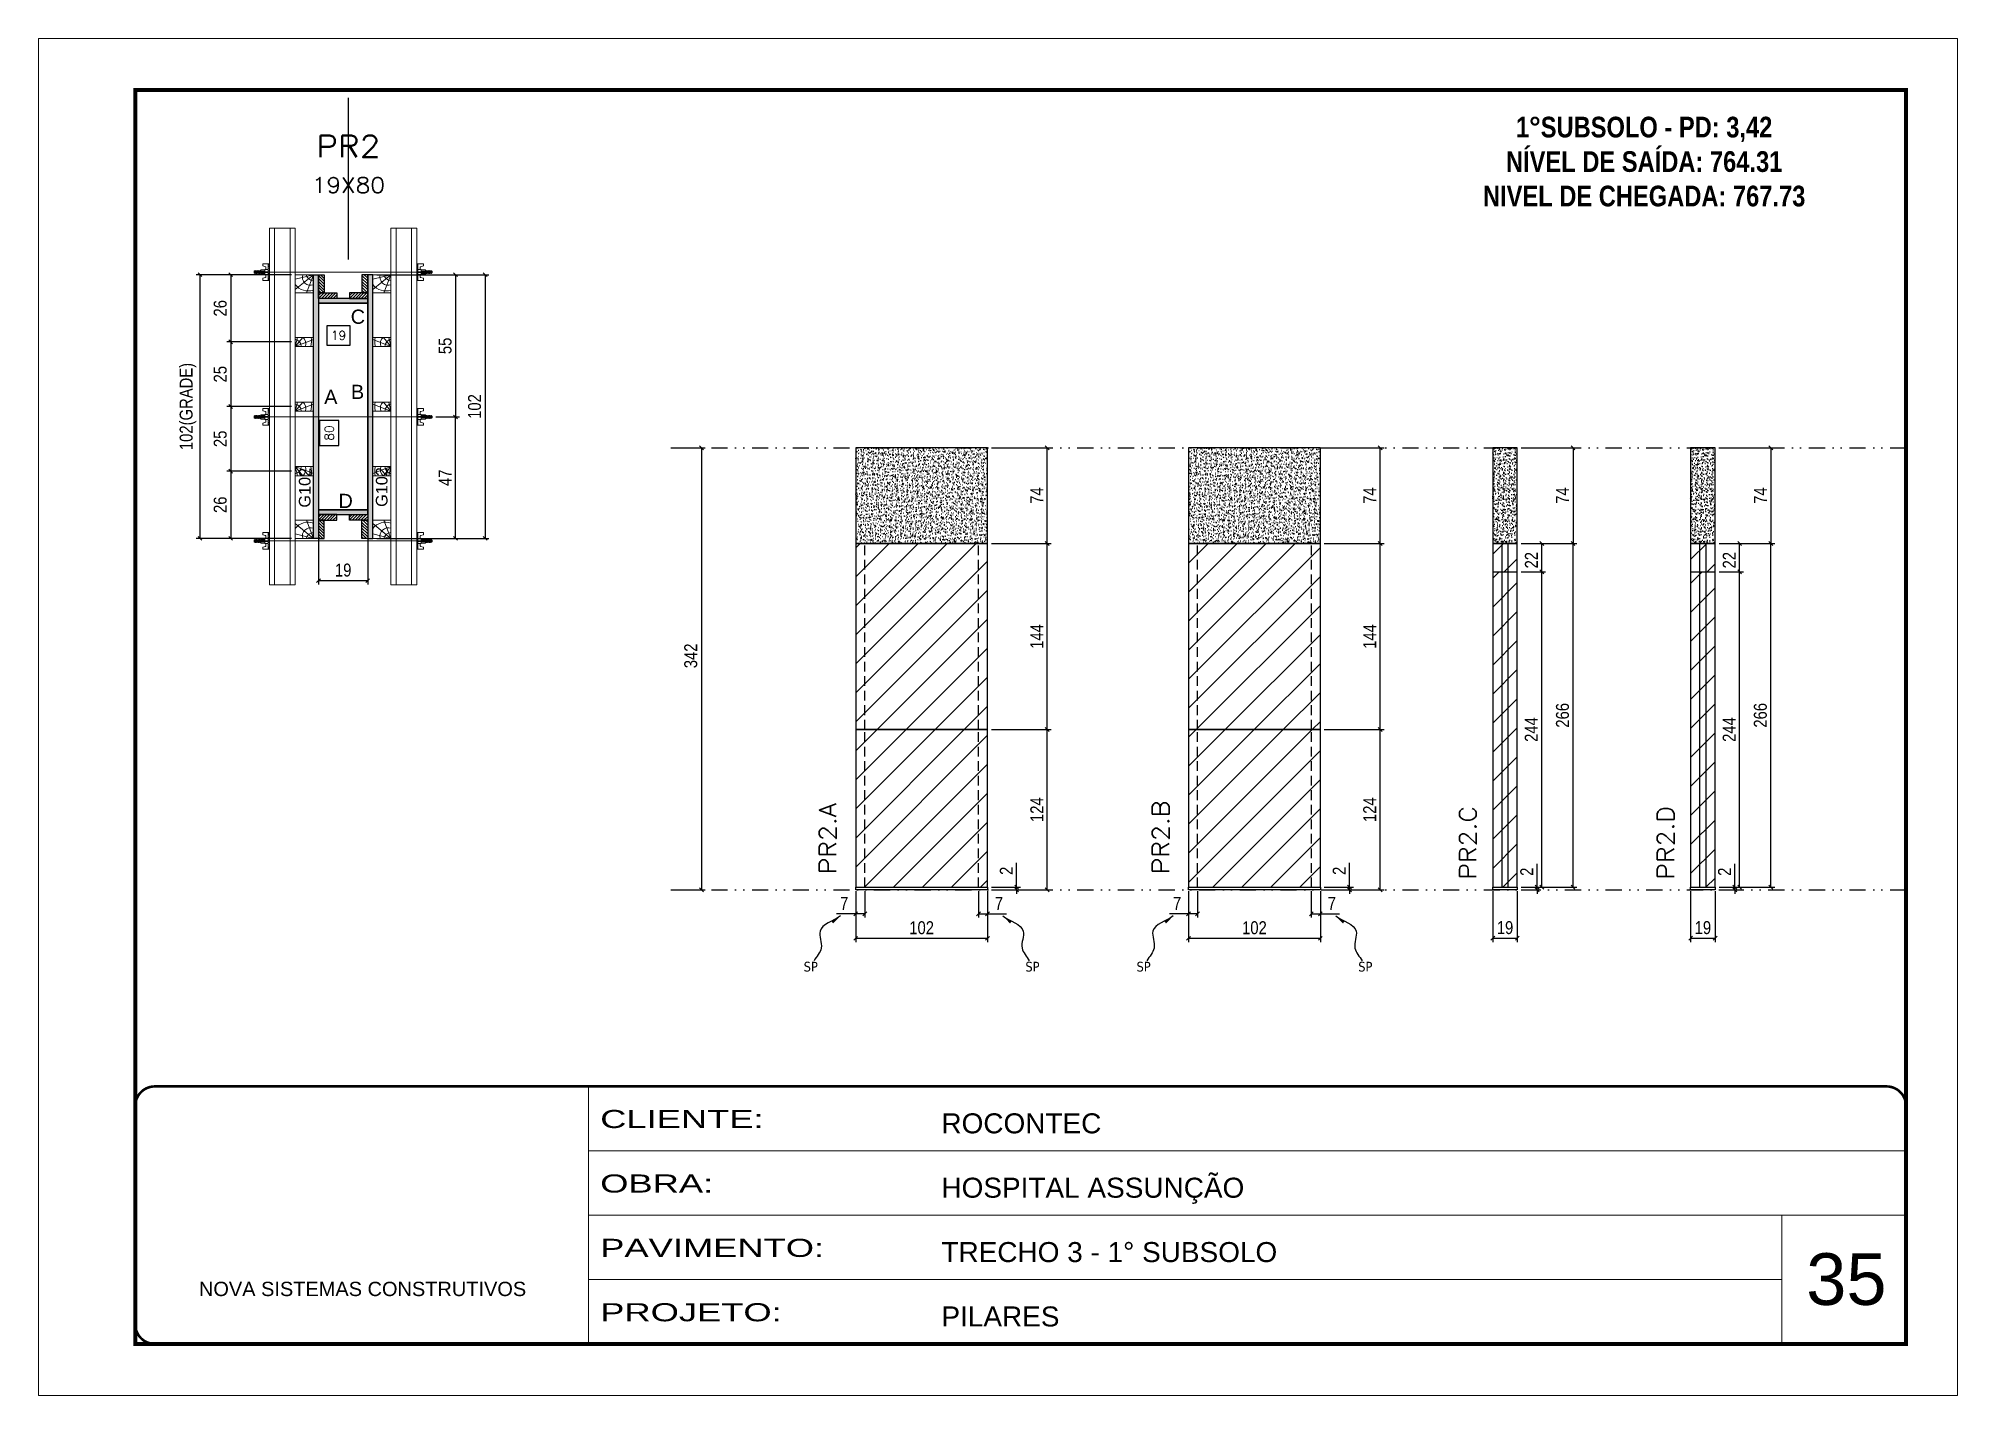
# Model space of a CAD drawing. Extents: x 2102 to 8383, y -13264 to 2718.
# Drawn here: x 5272 to 6757, y -7521 to -6471 of the extents above; entities that cross this region are included whole.
import ezdxf
from ezdxf.enums import TextEntityAlignment as Align

# ---------------------------------------------------------------- set-up
doc = ezdxf.new("R2010")
doc.units = 0
for name, pattern in [('CONTINUO', [0]), ('DASHED', [0.75, 0.5, -0.25]), ('DIVIDE2', [0.625, 0.25, -0.125, 0, -0.125, 0, -0.125]), ('HIDDEN', [0.375, 0.25, -0.125])]:
    doc.linetypes.add(name, pattern=pattern)
for name, color, linetype, lineweight in [('CARIMBO', 255, 'Continuous', 9), ('Folhas', 255, 'Continuous', 9), ('Hachura', 251, 'Continuous', 9), ('Madeira', 126, 'Continuous', 18), ('Perfil Metálico', 224, 'Continuous', 18), ('SARRAFO DE PRESSAO', 251, 'DASHED', 9), ('Texto Seção', 7, 'Continuous', 15)]:
    doc.layers.add(name, color=color, linetype=linetype, lineweight=lineweight)
for name, color, linetype in [('CHAPA', 1, 'Continuous'), ('COTA', 241, 'Continuous'), ('cotas', 4, 'Continuous'), ('MEIO_PONT', 93, 'Continuous'), ('NOMENCLATURA', 7, 'Continuous'), ('Nível', 160, 'Continuous'), ('Painéis', 200, 'Continuous'), ('SARR_2.2x7', 40, 'Continuous'), ('SARRAFO', 251, 'Continuous'), ('Sarrafo de Pressão', 42, 'HIDDEN'), ('texto', 7, 'Continuous'), ('Texto de Titulo', 7, 'Continuous'), ('Texto Qtd Sarr', 242, 'Continuous'), ('TEXTO_GERAL', 7, 'Continuous')]:
    doc.layers.add(name, color=color, linetype=linetype)
doc.styles.add('ARIAL', font='arial.ttf')
doc.styles.add('COTA TECNICA', font='techl___.ttf', dxfattribs={"height": 10})
doc.styles.add('COTA TECNICA 2X', font='techl___.ttf', dxfattribs={"height": 10})
doc.styles.add('COTA TECNICA-50', font='techl___.ttf', dxfattribs={"height": 10})
doc.styles.add('REGUA-120', font='ROMANS.shx', dxfattribs={"height": 15})
doc.styles.add('ROMANC', font='techb___.ttf', dxfattribs={"height": 2.5})
doc.styles.add('ROMANS', font='romans.shx')
doc.styles.add('SANSSERIF', font='sas_____.pfb')
doc.styles.get("Standard").update_dxf_attribs({"font": 'arial.ttf'})
doc.styles.add('Tecnologia', font='')
doc.styles.get('Tecnologia').set_extended_font_data('Forgotten Futurist')
doc.dimstyles.new('COTA PAINEL-50', dxfattribs={"dimtxt": 10, "dimasz": 3, "dimexe": 3, "dimexo": 3, "dimgap": 3, "dimtad": 1, "dimdec": 1, "dimzin": 12, "dimdsep": 46, "dimtxsty": 'COTA TECNICA-50', "dimblk1": 'OBLIQUE', "dimblk2": 'OBLIQUE', "dimsah": 1, "dimcen": 0.9, "dimclrd": 4, "dimclre": 4, "dimclrt": 240, "dimadec": 1, "dimazin": 3, "dimtfac": 1, "dimtdec": 1, "dimtmove": 0, "dimatfit": 3, "dimfxl": 1, "dimtolj": 1, "dimtzin": 12, "dimarcsym": 0})
doc.dimstyles.new('PAINEL', dxfattribs={"dimtxt": 10, "dimasz": 3, "dimexe": 3, "dimexo": 3, "dimgap": 3, "dimtad": 1, "dimdec": 1, "dimzin": 12, "dimdsep": 46, "dimtxsty": 'COTA TECNICA', "dimblk1": 'OBLIQUE', "dimblk2": 'OBLIQUE', "dimsah": 1, "dimcen": 0.9, "dimclrd": 4, "dimclre": 4, "dimclrt": 240, "dimadec": 1, "dimazin": 3, "dimtfac": 1, "dimtdec": 1, "dimtmove": 0, "dimatfit": 3, "dimfxl": 1, "dimtolj": 1, "dimtzin": 12, "dimarcsym": 0})
doc.dimstyles.new('SECAO PILAR', dxfattribs={"dimtxt": 10, "dimasz": 3, "dimexe": 3, "dimexo": 3, "dimgap": 3, "dimtad": 1, "dimdec": 1, "dimlfac": 0.5, "dimzin": 12, "dimdsep": 46, "dimtxsty": 'COTA TECNICA 2X', "dimblk1": 'OBLIQUE', "dimblk2": 'OBLIQUE', "dimsah": 1, "dimcen": 0.9, "dimclrd": 256, "dimclre": 256, "dimclrt": 256, "dimadec": 1, "dimazin": 3, "dimtfac": 1, "dimtdec": 1, "dimtmove": 0, "dimatfit": 3, "dimfxl": 1, "dimtolj": 1, "dimtzin": 12, "dimarcsym": 0})
doc.dimstyles.new('SECÇÃO 2', dxfattribs={"dimtxt": 7, "dimasz": 6, "dimexe": 0.18, "dimexo": 2, "dimgap": -4, "dimtad": 3, "dimdec": 1, "dimlfac": 0.5, "dimzin": 12, "dimdsep": 46, "dimtxsty": 'ROMANS', "dimblk": 'ARCHTICK', "dimcen": 0.09, "dimse1": 1, "dimse2": 1, "dimsd1": 1, "dimsd2": 1, "dimclrd": 180, "dimclre": 5, "dimclrt": 1, "dimadec": 0, "dimazin": 3, "dimtfac": 1, "dimtdec": 1, "dimtofl": 0, "dimtmove": 0, "dimatfit": 3, "dimldrblk": 'ARCHTICK', "dimfxl": 1, "dimtolj": 1, "dimtzin": 0, "dimarcsym": 0})
doc.dimstyles.get("Standard").update_dxf_attribs({"dimtxt": 0.18, "dimasz": 0.18, "dimexe": 0.18, "dimexo": 0.0625, "dimgap": 0.09, "dimtad": 0, "dimtih": 1, "dimtoh": 1, "dimdec": 4, "dimzin": 0, "dimdsep": 46, "dimtxsty": 'Standard', "dimcen": 0.09, "dimadec": 0, "dimazin": 0, "dimtfac": 1, "dimtdec": 4, "dimtofl": 0, "dimtmove": 0, "dimatfit": 3, "dimfxl": 1, "dimtolj": 1, "dimtzin": 0, "dimarcsym": 0})
pattern_1 = [(135, (-17402.3286, 2645.1317), (-1.12253202, -1.12253202), [])]
pattern_2 = [(135, (-17402.3286, 2470.1317), (-1.12253202, -1.12253202), [])]
pattern_3 = [(45, (-128503.716, -32522.603), (-11.2253202, 11.2253202), [])]
pattern_4 = [(45, (-128503.716, -32526.603), (-11.2253202, 11.2253202), [])]

msp = doc.modelspace()

# ---------------------------------------------------------------- texts
at = {"layer": 'CARIMBO', "style": 'ARIAL'}
msp.add_text('35', height=40, dxfattribs=at).set_placement((6640.14, -7450.85))
at = {"layer": 'NOMENCLATURA', "color": 2, "insert": (6514.76, -6504.94), "char_height": 16, "attachment_point": 2, "style": 'ROMANC'}
msp.add_mtext_dynamic_manual_height_columns('\\P1°SUBSOLO - PD: 3,42\\PNÍVEL DE SAÍDA: 764.31\\PNIVEL DE CHEGADA: 767.73', width=300.2766, gutter_width=1, heights=[0], dxfattribs=at)
at = {"layer": 'texto', "color": 0, "char_height": 7.5, "attachment_point": 5}
for insert in [(5869.9, -7189.21), (6041.45, -7189.21), (6127.47, -7189.21), (6299.02, -7189.21)]:
    msp.add_mtext('{\\fTahoma|b0|i0|c0|p34;\\C4;SP}', dxfattribs=dict(at, insert=insert))
at = {"layer": 'Texto Seção', "style": 'REGUA-120', "width": 1.1}
for s, p in [('PR2.A', (5889.54, -7117.66)), ('PR2.B', (6147.1, -7117.66)), ('PR2.C', (6384.81, -7121.82)), ('PR2.D', (6537.91, -7121.82))]:
    msp.add_text(s, height=13, rotation=90, dxfattribs=at).set_placement(p)
at = {"layer": 'TEXTO_GERAL', "style": 'ARIAL'}
for s, p in [('C', (5519.5, -6686.32)), ('B', (5519.25, -6744.46)), ('A', (5498.54, -6748.37)), ('D', (5510.04, -6828.82))]:
    msp.add_text(s, height=11, dxfattribs=at).set_placement(p, align=Align.MIDDLE_CENTER)
at = {"layer": 'TEXTO_GERAL', "color": 0, "linetype": 'Continuous', "style": 'SANSSERIF'}
for p in [(5478.35, -6834.01), (5537.91, -6833.47)]:
    msp.add_text('G102', height=9, rotation=90, dxfattribs=at).set_placement(p, align=Align.MIDDLE_LEFT)

# ---------------------------------------------------------------- blocks, each defined once
blk = doc.blocks.new('9999999999')
at = {"color": 30, "linetype": 'CONTINUO'}
for p, q in [((98564.6, 34230.2), (98564.6, 34429.4)), ((98564.6, 34379.6), (99584, 34379.6)), ((98564.6, 34329.8), (99488, 34329.8)), ((99584, 34329.8), (99488, 34329.8)), ((99488, 34329.8), (99488, 34230.2)), ((98564.6, 34280), (99488, 34280))]:
    blk.add_line(p, q, dxfattribs=at)
at = {"color": 30, "linetype": 'CONTINUO', "const_width": 2}
blk.add_lwpolyline([(99584, 34230.2), (99584, 34414.4, 0.414214), (99569, 34429.4), (98229, 34429.4, 0.414214), (98214, 34414.4), (98214, 34245.2, 0.414214), (98229, 34230.2), (99584, 34230.2)], format="xyb", dxfattribs=at)
at = {"layer": 'Folhas'}
blk.add_lwpolyline([(98139, 34190.2), (99624, 34190.2), (99624, 35240.2), (98139, 35240.2)], close=True, dxfattribs=at)
at = {"layer": 'Folhas', "color": 30, "const_width": 3}
blk.add_lwpolyline([(98214, 34230.2), (99584, 34230.2), (99584, 35200.2), (98214, 35200.2)], close=True, dxfattribs=at)
at = {"color": 7, "linetype": 'Continuous', "ltscale": 5, "style": 'ARIAL'}
for s, height, p in [('ROCONTEC', 15.48, (98837.7, 34393.1)), ('HOSPITAL ASSUNÇÃO', 15.483, (98837.7, 34343.3)), ('TRECHO 3 - 1° SUBSOLO', 15.483, (98837.7, 34293.5)), ('NOVA SISTEMAS CONSTRUTIVOS', 11.059, (98263.2, 34267.2)), ('PILARES', 15.48, (98837.7, 34243.7))]:
    blk.add_text(s, height=height, dxfattribs=at).set_placement(p)
at = {"layer": 'Folhas', "color": 7, "style": 'Tecnologia', "width": 1.5}
for s, p in [('CLIENTE:', (98573.7, 34397.2)), ('OBRA:', (98573.7, 34347.3)), ('PAVIMENTO:', (98573.7, 34297.5)), ('PROJETO:', (98573.7, 34247.7))]:
    blk.add_text(s, height=14, dxfattribs=at).set_placement(p)
blk = doc.blocks.new('*D61')
at = {"layer": 'COTA', "color": 180, "lineweight": -2, "transparency": 16777216}
for p, q in [((5504.8, -6766.6), (5489.8, -6766.6)), ((5489.8, -6766.6), (5489.8, -6786)), ((5504.8, -6786), (5504.8, -6766.6)), ((5489.8, -6786), (5504.8, -6786))]:
    blk.add_line(p, q, dxfattribs=at)
at = {"layer": 'Defpoints', "color": 0, "transparency": 16777216}
for p in [(5489.1, -6675.8), (5489.1, -6835.8), (5508.8, -6835.8)]:
    blk.add_point(p, dxfattribs=at)
at = {"layer": 'COTA', "color": 1, "transparency": 16777216, "insert": (5497.3, -6776.3), "char_height": 7, "attachment_point": 5, "rotation": 90, "style": 'ROMANS'}
blk.add_mtext('\\A1;80', dxfattribs=at)
blk = doc.blocks.new('_ArchTick')
at = {"color": 0, "linetype": 'ByBlock', "const_width": 0.15}
blk.add_lwpolyline([(-0.5, -0.5), (0.5, 0.5)], dxfattribs=at)
blk = doc.blocks.new('_Oblique')
at = {"color": 0, "linetype": 'ByBlock', "lineweight": -2}
blk.add_line((-0.5, -0.5), (0.5, 0.5), dxfattribs=at)
blk = doc.blocks.new('*D62')
at = {"layer": 'COTA', "lineweight": -2, "transparency": 16777216}
for p, q in [((5534.1, -6653.8), (5620.9, -6653.8)), ((5617.9, -6653.8), (5617.9, -6857.8)), ((5534.1, -6857.8), (5620.9, -6857.8))]:
    blk.add_line(p, q, dxfattribs=at)
at = {"layer": 'Defpoints', "color": 0, "transparency": 16777216}
for p in [(5531.1, -6653.8), (5531.1, -6857.8), (5617.9, -6857.8)]:
    blk.add_point(p, dxfattribs=at)
at = {"layer": 'COTA', "lineweight": -2, "transparency": 16777216, "xscale": 3, "yscale": 3, "zscale": 3}
for p, rotation in [((5617.9, -6653.8), 90), ((5617.9, -6857.8), 270)]:
    blk.add_blockref('_Oblique', p, dxfattribs=dict(at, rotation=rotation))
at = {"layer": 'COTA', "transparency": 16777216, "insert": (5609.8, -6755.8), "char_height": 10, "attachment_point": 5, "rotation": 90, "style": 'COTA TECNICA 2X'}
blk.add_mtext('\\A1;102', dxfattribs=at)
blk = doc.blocks.new('*D63')
at = {"layer": 'COTA', "lineweight": -2, "transparency": 16777216}
for p, q in [((5568.1, -6653.8), (5598.1, -6653.8)), ((5595.1, -6653.8), (5595.1, -6763.9)), ((5579.9, -6763.9), (5598.1, -6763.9))]:
    blk.add_line(p, q, dxfattribs=at)
at = {"layer": 'Defpoints', "color": 0, "transparency": 16777216}
for p in [(5565.1, -6653.8), (5576.9, -6763.9), (5595.1, -6763.9)]:
    blk.add_point(p, dxfattribs=at)
at = {"layer": 'COTA', "lineweight": -2, "transparency": 16777216, "xscale": 3, "yscale": 3, "zscale": 3}
for p, rotation in [((5595.1, -6653.8), 90), ((5595.1, -6763.9), 270)]:
    blk.add_blockref('_Oblique', p, dxfattribs=dict(at, rotation=rotation))
at = {"layer": 'COTA', "transparency": 16777216, "insert": (5587, -6708.9), "char_height": 10, "attachment_point": 5, "rotation": 90, "style": 'COTA TECNICA 2X'}
blk.add_mtext('\\A1;55', dxfattribs=at)
blk = doc.blocks.new('*D64')
at = {"layer": 'COTA', "lineweight": -2, "transparency": 16777216}
for p, q in [((5579.9, -6763.9), (5598.1, -6763.9)), ((5595.1, -6857.8), (5595.1, -6763.9)), ((5568.1, -6857.8), (5598.1, -6857.8))]:
    blk.add_line(p, q, dxfattribs=at)
at = {"layer": 'Defpoints', "color": 0, "transparency": 16777216}
for p in [(5576.9, -6763.9), (5595.1, -6763.9), (5565.1, -6857.8)]:
    blk.add_point(p, dxfattribs=at)
at = {"layer": 'COTA', "lineweight": -2, "transparency": 16777216, "xscale": 3, "yscale": 3, "zscale": 3}
for p, rotation in [((5595.1, -6763.9), 90), ((5595.1, -6857.8), 270)]:
    blk.add_blockref('_Oblique', p, dxfattribs=dict(at, rotation=rotation))
at = {"layer": 'COTA', "transparency": 16777216, "insert": (5587, -6810.9), "char_height": 10, "attachment_point": 5, "rotation": 90, "style": 'COTA TECNICA 2X'}
blk.add_mtext('\\A1;47', dxfattribs=at)
blk = doc.blocks.new('*D65')
at = {"layer": 'COTA', "color": 180, "lineweight": -2, "transparency": 16777216}
for p, q in [((5513.5, -6693.3), (5495.5, -6693.3)), ((5495.5, -6693.3), (5495.5, -6708.3)), ((5513.5, -6708.3), (5513.5, -6693.3)), ((5495.5, -6708.3), (5513.5, -6708.3))]:
    blk.add_line(p, q, dxfattribs=at)
at = {"layer": 'Defpoints', "color": 0, "transparency": 16777216}
for p in [(5489.1, -6675.8), (5527.1, -6675.8), (5527.1, -6712.3)]:
    blk.add_point(p, dxfattribs=at)
at = {"layer": 'COTA', "color": 1, "transparency": 16777216, "insert": (5504.5, -6700.8), "char_height": 7, "attachment_point": 5, "style": 'ROMANS'}
blk.add_mtext('\\A1;19', dxfattribs=at)
blk = doc.blocks.new('titulo1')
at = {"layer": 'Defpoints', "color": 252, "linetype": 'HIDDEN', "ltscale": 2}
blk.add_line((0, 0), (0, 125), dxfattribs=at)
at = {"layer": 'Defpoints', "style": 'ROMANS', "oblique": 15}
blk.add_attdef('FOLHA', text='', height=10, dxfattribs=at).set_placement((0, 15.6), align=Align.MIDDLE_CENTER)
at = {"layer": 'Texto Qtd Sarr', "color": 3, "style": 'ROMANS', "oblique": 15}
for tag, height, p in [('TITULO', 17, (0, 71.4)), ('SEÇÃO', 12, (0, 41.5))]:
    blk.add_attdef(tag, text='', height=height, dxfattribs=at).set_placement(p, align=Align.MIDDLE_CENTER)
blk = doc.blocks.new('PONTALETE')
at = {"layer": 'Madeira'}
for q in [(2.71, 7), (7, 5.76), (7, 1.74)]:
    blk.add_line((0, 0), q, dxfattribs=at)
blk.add_lwpolyline([(0, 0), (7, 0), (7, 7), (0, 7)], close=True, dxfattribs=at)
for centre, radius, start, end in [((2.04, 0.06), 6.23, 37.28179, 109.09128), ((1.09, 0.9), 3.19, 343.60304, 109.98471), ((-0.21, -0.78), 3.09, 14.63219, 86.0383)]:
    blk.add_arc(centre, radius, start, end, dxfattribs=at)
blk = doc.blocks.new('*D66')
at = {"layer": 'COTA', "lineweight": -2, "transparency": 16777216}
for p, q in [((5468.1, -6653.8), (5394.3, -6653.8)), ((5397.3, -6653.8), (5397.3, -6857.8)), ((5468.1, -6857.8), (5394.3, -6857.8))]:
    blk.add_line(p, q, dxfattribs=at)
at = {"layer": 'Defpoints', "color": 0, "transparency": 16777216}
for p in [(5471.1, -6653.8), (5397.3, -6857.8), (5471.1, -6857.8)]:
    blk.add_point(p, dxfattribs=at)
at = {"layer": 'COTA', "lineweight": -2, "transparency": 16777216, "xscale": 3, "yscale": 3, "zscale": 3}
for p, rotation in [((5397.3, -6653.8), 90), ((5397.3, -6857.8), 270)]:
    blk.add_blockref('_Oblique', p, dxfattribs=dict(at, rotation=rotation))
at = {"layer": 'COTA', "transparency": 16777216, "insert": (5388.1, -6755.8), "char_height": 10, "attachment_point": 5, "rotation": 90, "style": 'COTA TECNICA 2X'}
blk.add_mtext('\\A1;102(GRADE)', dxfattribs=at)
blk = doc.blocks.new('*D67')
at = {"layer": 'COTA', "lineweight": -2, "transparency": 16777216}
for p, q in [((5468.1, -6805.8), (5418.1, -6805.8)), ((5421.1, -6805.8), (5421.1, -6857.8)), ((5468.1, -6857.8), (5418.1, -6857.8))]:
    blk.add_line(p, q, dxfattribs=at)
at = {"layer": 'Defpoints', "color": 0, "transparency": 16777216}
for p in [(5471.1, -6805.8), (5421.1, -6857.8), (5471.1, -6857.8)]:
    blk.add_point(p, dxfattribs=at)
at = {"layer": 'COTA', "lineweight": -2, "transparency": 16777216, "xscale": 3, "yscale": 3, "zscale": 3}
for p, rotation in [((5421.1, -6805.8), 90), ((5421.1, -6857.8), 270)]:
    blk.add_blockref('_Oblique', p, dxfattribs=dict(at, rotation=rotation))
at = {"layer": 'COTA', "transparency": 16777216, "insert": (5413, -6831.8), "char_height": 10, "attachment_point": 5, "rotation": 90, "style": 'COTA TECNICA 2X'}
blk.add_mtext('\\A1;26', dxfattribs=at)
blk = doc.blocks.new('MEIO PONTALETE')
at = {"layer": 'Madeira'}
for q in [(2.71, 7), (3.5, 2.88), (3.5, 0.87)]:
    blk.add_line((0, 0), q, dxfattribs=at)
blk.add_lwpolyline([(0, 0), (3.5, 0), (3.5, 7), (0, 7)], close=True, dxfattribs=at)
for centre, radius, start, end in [((2.04, 0.06), 6.23, 76.44987, 109.09128), ((1.09, 0.9), 3.19, 40.90626, 109.98471), ((-0.21, -0.78), 3.09, 14.63219, 86.0383)]:
    blk.add_arc(centre, radius, start, end, dxfattribs=at)
blk = doc.blocks.new('C')
at = {"layer": 'Hachura', "color": 0}
for p, q in [((0, 3.22), (0, -3.22)), ((0.45, 3.22), (0, 3.22)), ((0.46, 3.16), (0, 3.16)), ((0.46, 3.05), (0, 3.05)), ((0.46, 2.88), (0, 2.88)), ((0, 2.75), (0, -1.16)), ((0.46, 2.65), (0, 2.65)), ((0.46, 2.23), (0, 2.23)), ((0.46, 1.51), (0, 1.51)), ((0.39, 0.49), (0.17, 0.49)), ((0.45, -3.23), (0.45, 3.22)), ((0.45, 3.22), (2.58, 3.22)), ((1.74, 0.97), (0.45, 0.97)), ((1.45, 0.1), (0.45, 0.1)), ((1.35, 1.94), (1.35, 0.96)), ((2.58, 2.39), (1.47, 2.09)), ((1.74, -0.97), (1.74, 0.97)), ((1.74, 0.97), (1.74, 0.84)), ((1.74, 0.97), (1.74, 0.84)), ((1.74, 0.84), (3.35, 0.84)), ((3.35, 0.45), (1.74, 0.45)), ((2.58, 3.22), (2.58, 2.39)), ((3.32, 0.84), (3.32, -0.84)), ((3.35, 0.84), (3.35, -0.84)), ((3.68, 0.45), (3.35, 0.45)), ((3.84, -0.52), (3.35, 0.45)), ((3.35, 0.06), (3.67, -0.57)), ((3.68, 0.45), (4.16, -0.52)), ((3.72, 0.5), (4.25, -0.57)), ((4.37, -0.55), (3.83, 0.53)), ((4.15, 0.45), (3.93, 0.45)), ((4.42, -0.52), (3.93, 0.45)), ((4.15, 0.45), (4.26, 0.45)), ((4.26, 0.45), (4.74, -0.52)), ((4.3, 0.5), (4.83, -0.57)), ((4.95, -0.55), (4.41, 0.53)), ((4.51, 0.45), (4.84, 0.45)), ((5, -0.52), (4.51, 0.45)), ((4.84, 0.45), (5.32, -0.52)), ((4.88, 0.5), (5.41, -0.57)), ((5.53, -0.55), (4.99, 0.53)), ((5.58, -0.52), (5.09, 0.45)), ((5.42, 0.45), (5.09, 0.45)), ((5.58, -0.52), (5.09, 0.45)), ((5.42, 0.45), (5.74, -0.19)), ((5.46, 0.5), (5.74, -0.07)), ((5.74, 0.19), (5.57, 0.53)), ((5.74, 0.32), (5.68, 0.45)), ((5.68, 0.45), (5.74, 0.45)), ((5.74, 0.45), (5.9, 0.29)), ((5.74, 0.45), (5.74, -0.52)), ((5.9, -0.36), (5.9, 0.29)), ((0.45, 0), (0, 0)), ((0.46, -1.52), (0, -1.52)), ((0.46, -2.23), (0, -2.23)), ((0.46, -2.65), (0, -2.65)), ((0.46, -2.88), (0, -2.88)), ((0.46, -3.05), (0, -3.05)), ((0.46, -3.16), (0, -3.16)), ((0, -3.22), (2.57, -3.22)), ((0.08, -0.48), (0.29, -0.48)), ((0.29, -0.48), (0.4, -0.48)), ((0.45, 0), (0.45, -0.97)), ((0.45, -0.16), (1.45, -0.16)), ((0.45, -0.65), (0.45, -0.32)), ((0.45, -3.23), (0.45, -0.65)), ((0.45, -0.97), (1.74, -0.97)), ((1.35, -1.94), (1.35, -0.97)), ((2.58, -2.39), (1.47, -2.1)), ((3.35, -0.32), (1.74, -0.32)), ((3.35, -0.84), (1.74, -0.84)), ((2.58, -3.23), (2.58, -2.39)), ((3.35, -0.07), (3.58, -0.52)), ((3.35, -0.52), (3.58, -0.52)), ((3.84, -0.52), (4.16, -0.52)), ((4.42, -0.52), (4.74, -0.52)), ((4.63, -0.52), (4.74, -0.52)), ((5, -0.52), (5.32, -0.52)), ((5.58, -0.52), (5.74, -0.52)), ((5.74, -0.52), (5.9, -0.36)), ((5.74, -0.52), (5.74, -0.52))]:
    blk.add_line(p, q, dxfattribs=at)
for centre, radius, start, end in [((1.52, 1.94), 0.161, 104.74356, 180), ((1.44, -0.03), 0.129, 272.69497, 87.30503), ((3.81, 0.39), 0.143, 25.56881, 154.43119), ((4.39, 0.39), 0.143, 25.56881, 154.43119), ((4.97, 0.39), 0.143, 25.56881, 154.43119), ((5.55, 0.39), 0.143, 25.56881, 154.43119), ((0.17, -0.37), 0.174, 221.74404, 317.85924), ((1.52, -1.94), 0.161, 180, 255.25644), ((3.71, -0.4), 0.174, 222.14076, 318.25596), ((4.29, -0.4), 0.174, 222.14076, 318.25596), ((4.87, -0.4), 0.174, 222.14076, 318.25596), ((5.45, -0.4), 0.174, 222.14076, 318.25596), ((5.61, -0.4), 0.174, 317.85924, 318.25596)]:
    blk.add_arc(centre, radius, start, end, dxfattribs=at)
blk = doc.blocks.new('*D68')
at = {"layer": 'COTA', "lineweight": -2, "transparency": 16777216}
for p, q in [((5468.1, -6653.8), (5418.1, -6653.8)), ((5421.1, -6653.8), (5421.1, -6705.8)), ((5468.1, -6705.8), (5418.1, -6705.8))]:
    blk.add_line(p, q, dxfattribs=at)
at = {"layer": 'Defpoints', "color": 0, "transparency": 16777216}
for p in [(5471.1, -6653.8), (5421.1, -6705.8), (5471.1, -6705.8)]:
    blk.add_point(p, dxfattribs=at)
at = {"layer": 'COTA', "lineweight": -2, "transparency": 16777216, "xscale": 3, "yscale": 3, "zscale": 3}
for p, rotation in [((5421.1, -6653.8), 90), ((5421.1, -6705.8), 270)]:
    blk.add_blockref('_Oblique', p, dxfattribs=dict(at, rotation=rotation))
at = {"layer": 'COTA', "transparency": 16777216, "insert": (5413, -6679.8), "char_height": 10, "attachment_point": 5, "rotation": 90, "style": 'COTA TECNICA 2X'}
blk.add_mtext('\\A1;26', dxfattribs=at)
blk = doc.blocks.new('*D69')
at = {"layer": 'COTA', "lineweight": -2, "transparency": 16777216}
for p, q in [((5468.1, -6755.8), (5418.1, -6755.8)), ((5421.1, -6755.8), (5421.1, -6805.8)), ((5468.1, -6805.8), (5418.1, -6805.8))]:
    blk.add_line(p, q, dxfattribs=at)
at = {"layer": 'Defpoints', "color": 0, "transparency": 16777216}
for p in [(5471.1, -6755.8), (5421.1, -6805.8), (5471.1, -6805.8)]:
    blk.add_point(p, dxfattribs=at)
at = {"layer": 'COTA', "lineweight": -2, "transparency": 16777216, "xscale": 3, "yscale": 3, "zscale": 3}
for p, rotation in [((5421.1, -6755.8), 90), ((5421.1, -6805.8), 270)]:
    blk.add_blockref('_Oblique', p, dxfattribs=dict(at, rotation=rotation))
at = {"layer": 'COTA', "transparency": 16777216, "insert": (5413, -6780.8), "char_height": 10, "attachment_point": 5, "rotation": 90, "style": 'COTA TECNICA 2X'}
blk.add_mtext('\\A1;25', dxfattribs=at)
blk = doc.blocks.new('*D904')
at = {"layer": 'COTA', "lineweight": -2, "transparency": 16777216}
for p, q in [((5489.1, -6842.4), (5489.1, -6893.5)), ((5527.1, -6842.4), (5527.1, -6893.5)), ((5489.1, -6890.5), (5527.1, -6890.5))]:
    blk.add_line(p, q, dxfattribs=at)
at = {"layer": 'Defpoints', "color": 0, "transparency": 16777216}
for p in [(5489.1, -6839.4), (5527.1, -6839.4), (5527.1, -6890.5)]:
    blk.add_point(p, dxfattribs=at)
at = {"layer": 'COTA', "lineweight": -2, "transparency": 16777216, "xscale": 3, "yscale": 3, "zscale": 3, "rotation": 180}
blk.add_blockref('_Oblique', (5489.1, -6890.5), dxfattribs=at)
at = {"layer": 'COTA', "lineweight": -2, "transparency": 16777216, "xscale": 3, "yscale": 3, "zscale": 3}
blk.add_blockref('_Oblique', (5527.1, -6890.5), dxfattribs=at)
at = {"layer": 'COTA', "transparency": 16777216, "insert": (5508.1, -6882.4), "char_height": 10, "attachment_point": 5, "style": 'COTA TECNICA 2X'}
blk.add_mtext('\\A1;19', dxfattribs=at)
blk = doc.blocks.new('*D905')
at = {"layer": 'cotas', "color": 4, "linetype": 'ByBlock', "lineweight": -2, "transparency": 16777216}
for p, q in [((5764.6, -6787.7), (5788.3, -6787.7)), ((5785.3, -6787.7), (5785.3, -7129.7)), ((5764.6, -7129.7), (5788.3, -7129.7))]:
    blk.add_line(p, q, dxfattribs=at)
at = {"layer": 'Defpoints', "color": 0, "linetype": 'ByBlock', "transparency": 16777216}
for p in [(5761.6, -6787.7), (5761.6, -7129.7), (5785.3, -7129.7)]:
    blk.add_point(p, dxfattribs=at)
at = {"layer": 'cotas', "color": 4, "linetype": 'ByBlock', "lineweight": -2, "transparency": 16777216, "xscale": 3, "yscale": 3, "zscale": 3}
for p, rotation in [((5785.3, -6787.7), 90), ((5785.3, -7129.7), 270)]:
    blk.add_blockref('_Oblique', p, dxfattribs=dict(at, rotation=rotation))
at = {"layer": 'cotas', "color": 240, "linetype": 'ByBlock', "transparency": 16777216, "insert": (5777.1, -6948.7), "char_height": 10, "attachment_point": 5, "rotation": 90, "style": 'COTA TECNICA'}
blk.add_mtext('\\A1;342', dxfattribs=at)
blk = doc.blocks.new('*D70')
at = {"layer": 'COTA', "color": 4, "lineweight": -2, "transparency": 16777216}
for p, q in [((5904.7, -7130.7), (5904.7, -7170.2)), ((6006.7, -7130.7), (6006.7, -7170.2)), ((5904.7, -7167.2), (6006.7, -7167.2))]:
    blk.add_line(p, q, dxfattribs=at)
at = {"layer": 'Defpoints', "color": 0, "transparency": 16777216}
for p in [(5904.7, -7127.7), (6006.7, -7127.7), (6006.7, -7167.2)]:
    blk.add_point(p, dxfattribs=at)
at = {"layer": 'COTA', "color": 4, "lineweight": -2, "transparency": 16777216, "xscale": 3, "yscale": 3, "zscale": 3, "rotation": 180}
blk.add_blockref('_Oblique', (5904.7, -7167.2), dxfattribs=at)
at = {"layer": 'COTA', "color": 4, "lineweight": -2, "transparency": 16777216, "xscale": 3, "yscale": 3, "zscale": 3}
blk.add_blockref('_Oblique', (6006.7, -7167.2), dxfattribs=at)
at = {"layer": 'COTA', "color": 240, "transparency": 16777216, "insert": (5955.7, -7159.1), "char_height": 10, "attachment_point": 5, "style": 'COTA TECNICA'}
blk.add_mtext('\\A1;102', dxfattribs=at)
blk = doc.blocks.new('*D71')
at = {"layer": 'COTA', "color": 4, "lineweight": -2, "transparency": 16777216}
for p, q in [((6009.7, -6787.7), (6055.9, -6787.7)), ((6052.9, -6861.7), (6052.9, -6787.7)), ((6009.7, -6861.7), (6055.9, -6861.7))]:
    blk.add_line(p, q, dxfattribs=at)
at = {"layer": 'Defpoints', "color": 0, "transparency": 16777216}
for p in [(6006.7, -6787.7), (6052.9, -6787.7), (6006.7, -6861.7)]:
    blk.add_point(p, dxfattribs=at)
at = {"layer": 'COTA', "color": 4, "lineweight": -2, "transparency": 16777216, "xscale": 3, "yscale": 3, "zscale": 3}
for p, rotation in [((6052.9, -6787.7), 90), ((6052.9, -6861.7), 270)]:
    blk.add_blockref('_Oblique', p, dxfattribs=dict(at, rotation=rotation))
at = {"layer": 'COTA', "color": 240, "transparency": 16777216, "insert": (6044.8, -6824.7), "char_height": 10, "attachment_point": 5, "rotation": 90, "style": 'COTA TECNICA'}
blk.add_mtext('\\A1;74', dxfattribs=at)
blk = doc.blocks.new('*D72')
at = {"layer": 'COTA', "color": 4, "lineweight": -2, "transparency": 16777216}
for p, q in [((5904.7, -7132.7), (5904.7, -7151.2)), ((5911.7, -7130.7), (5911.7, -7151.2)), ((5904.7, -7148.2), (5889.9, -7148.2)), ((5911.7, -7148.2), (5904.7, -7148.2))]:
    blk.add_line(p, q, dxfattribs=at)
at = {"layer": 'Defpoints', "color": 0, "transparency": 16777216}
for p in [(5911.7, -7127.7), (5904.7, -7129.7), (5904.7, -7148.2)]:
    blk.add_point(p, dxfattribs=at)
at = {"layer": 'COTA', "color": 4, "lineweight": -2, "transparency": 16777216, "xscale": 3, "yscale": 3, "zscale": 3, "rotation": 180}
blk.add_blockref('_Oblique', (5904.7, -7148.2), dxfattribs=at)
at = {"layer": 'COTA', "color": 4, "lineweight": -2, "transparency": 16777216, "xscale": 3, "yscale": 3, "zscale": 3}
blk.add_blockref('_Oblique', (5911.7, -7148.2), dxfattribs=at)
at = {"layer": 'COTA', "color": 240, "transparency": 16777216, "insert": (5895.8, -7140.2), "char_height": 10, "attachment_point": 5, "style": 'COTA TECNICA-50'}
blk.add_mtext('\\A1;7', dxfattribs=at)
blk = doc.blocks.new('*D295')
at = {"layer": 'COTA', "color": 4, "lineweight": -2, "transparency": 16777216}
for p, q in [((5999.7, -7130.7), (5999.7, -7151.2)), ((6006.7, -7132.7), (6006.7, -7151.2)), ((5999.7, -7148.2), (6006.7, -7148.2)), ((6006.7, -7148.2), (6021.4, -7148.2))]:
    blk.add_line(p, q, dxfattribs=at)
at = {"layer": 'Defpoints', "color": 0, "transparency": 16777216}
for p in [(5999.7, -7127.7), (6006.7, -7129.7), (6006.7, -7148.2)]:
    blk.add_point(p, dxfattribs=at)
at = {"layer": 'COTA', "color": 4, "lineweight": -2, "transparency": 16777216, "xscale": 3, "yscale": 3, "zscale": 3, "rotation": 180}
blk.add_blockref('_Oblique', (5999.7, -7148.2), dxfattribs=at)
at = {"layer": 'COTA', "color": 4, "lineweight": -2, "transparency": 16777216, "xscale": 3, "yscale": 3, "zscale": 3}
blk.add_blockref('_Oblique', (6006.7, -7148.2), dxfattribs=at)
at = {"layer": 'COTA', "color": 240, "transparency": 16777216, "insert": (6015.5, -7140.2), "char_height": 10, "attachment_point": 5, "style": 'COTA TECNICA-50'}
blk.add_mtext('\\A1;7', dxfattribs=at)
blk = doc.blocks.new('*D296')
at = {"layer": 'COTA', "color": 4, "lineweight": -2, "transparency": 16777216}
for p, q in [((6009.7, -7005.7), (6055.9, -7005.7)), ((6052.9, -7129.7), (6052.9, -7005.7)), ((6009.7, -7129.7), (6055.9, -7129.7))]:
    blk.add_line(p, q, dxfattribs=at)
at = {"layer": 'Defpoints', "color": 0, "transparency": 16777216}
for p in [(6006.7, -7005.7), (6052.9, -7005.7), (6006.7, -7129.7)]:
    blk.add_point(p, dxfattribs=at)
at = {"layer": 'COTA', "color": 4, "lineweight": -2, "transparency": 16777216, "xscale": 3, "yscale": 3, "zscale": 3}
for p, rotation in [((6052.9, -7005.7), 90), ((6052.9, -7129.7), 270)]:
    blk.add_blockref('_Oblique', p, dxfattribs=dict(at, rotation=rotation))
at = {"layer": 'COTA', "color": 240, "transparency": 16777216, "insert": (6044.8, -7067.7), "char_height": 10, "attachment_point": 5, "rotation": 90, "style": 'COTA TECNICA-50'}
blk.add_mtext('\\A1;124', dxfattribs=at)
blk = doc.blocks.new('*D297')
at = {"layer": 'COTA', "color": 4, "lineweight": -2, "transparency": 16777216}
for p, q in [((6029.2, -7127.7), (6029.2, -7108.9)), ((6009.7, -7127.7), (6032.2, -7127.7)), ((6029.2, -7129.7), (6029.2, -7127.7)), ((6009.7, -7129.7), (6032.2, -7129.7)), ((6029.2, -7129.7), (6029.2, -7132.7))]:
    blk.add_line(p, q, dxfattribs=at)
at = {"layer": 'Defpoints', "color": 0, "transparency": 16777216}
for p in [(6006.7, -7127.7), (6006.7, -7129.7), (6029.2, -7129.7)]:
    blk.add_point(p, dxfattribs=at)
at = {"layer": 'COTA', "color": 4, "lineweight": -2, "transparency": 16777216, "xscale": 3, "yscale": 3, "zscale": 3}
for p, rotation in [((6029.2, -7127.7), 270), ((6029.2, -7129.7), 90)]:
    blk.add_blockref('_Oblique', p, dxfattribs=dict(at, rotation=rotation))
at = {"layer": 'COTA', "color": 240, "transparency": 16777216, "insert": (6021.2, -7115), "char_height": 10, "attachment_point": 5, "rotation": 90, "style": 'COTA TECNICA-50'}
blk.add_mtext('\\A1;2', dxfattribs=at)
blk = doc.blocks.new('*D1053')
at = {"layer": 'COTA', "color": 4, "linetype": 'ByBlock', "lineweight": -2, "transparency": 16777216}
for p, q in [((6009.7, -6861.7), (6055.9, -6861.7)), ((6052.9, -7005.7), (6052.9, -6861.7)), ((6009.7, -7005.7), (6055.9, -7005.7))]:
    blk.add_line(p, q, dxfattribs=at)
at = {"layer": 'Defpoints', "color": 0, "linetype": 'ByBlock', "transparency": 16777216}
for p in [(6006.7, -6861.7), (6052.9, -6861.7), (6006.7, -7005.7)]:
    blk.add_point(p, dxfattribs=at)
at = {"layer": 'COTA', "color": 4, "linetype": 'ByBlock', "lineweight": -2, "transparency": 16777216, "xscale": 3, "yscale": 3, "zscale": 3}
for p, rotation in [((6052.9, -6861.7), 90), ((6052.9, -7005.7), 270)]:
    blk.add_blockref('_Oblique', p, dxfattribs=dict(at, rotation=rotation))
at = {"layer": 'COTA', "color": 240, "linetype": 'ByBlock', "transparency": 16777216, "insert": (6044.8, -6933.7), "char_height": 10, "attachment_point": 5, "rotation": 90, "style": 'COTA TECNICA'}
blk.add_mtext('\\A1;144', dxfattribs=at)
blk = doc.blocks.new('*D298')
at = {"layer": 'COTA', "color": 4, "lineweight": -2, "transparency": 16777216}
for p, q in [((6162.2, -7130.7), (6162.2, -7170.2)), ((6264.2, -7130.7), (6264.2, -7170.2)), ((6162.2, -7167.2), (6264.2, -7167.2))]:
    blk.add_line(p, q, dxfattribs=at)
at = {"layer": 'Defpoints', "color": 0, "transparency": 16777216}
for p in [(6162.2, -7127.7), (6264.2, -7127.7), (6264.2, -7167.2)]:
    blk.add_point(p, dxfattribs=at)
at = {"layer": 'COTA', "color": 4, "lineweight": -2, "transparency": 16777216, "xscale": 3, "yscale": 3, "zscale": 3, "rotation": 180}
blk.add_blockref('_Oblique', (6162.2, -7167.2), dxfattribs=at)
at = {"layer": 'COTA', "color": 4, "lineweight": -2, "transparency": 16777216, "xscale": 3, "yscale": 3, "zscale": 3}
blk.add_blockref('_Oblique', (6264.2, -7167.2), dxfattribs=at)
at = {"layer": 'COTA', "color": 240, "transparency": 16777216, "insert": (6213.2, -7159.1), "char_height": 10, "attachment_point": 5, "style": 'COTA TECNICA'}
blk.add_mtext('\\A1;102', dxfattribs=at)
blk = doc.blocks.new('*D299')
at = {"layer": 'COTA', "color": 4, "lineweight": -2, "transparency": 16777216}
for p, q in [((6162.2, -7132.7), (6162.2, -7151.2)), ((6169.2, -7130.7), (6169.2, -7151.2)), ((6162.2, -7148.2), (6147.5, -7148.2)), ((6169.2, -7148.2), (6162.2, -7148.2))]:
    blk.add_line(p, q, dxfattribs=at)
at = {"layer": 'Defpoints', "color": 0, "transparency": 16777216}
for p in [(6169.2, -7127.7), (6162.2, -7129.7), (6162.2, -7148.2)]:
    blk.add_point(p, dxfattribs=at)
at = {"layer": 'COTA', "color": 4, "lineweight": -2, "transparency": 16777216, "xscale": 3, "yscale": 3, "zscale": 3, "rotation": 180}
blk.add_blockref('_Oblique', (6162.2, -7148.2), dxfattribs=at)
at = {"layer": 'COTA', "color": 4, "lineweight": -2, "transparency": 16777216, "xscale": 3, "yscale": 3, "zscale": 3}
blk.add_blockref('_Oblique', (6169.2, -7148.2), dxfattribs=at)
at = {"layer": 'COTA', "color": 240, "transparency": 16777216, "insert": (6153.4, -7140.2), "char_height": 10, "attachment_point": 5, "style": 'COTA TECNICA-50'}
blk.add_mtext('\\A1;7', dxfattribs=at)
blk = doc.blocks.new('*D300')
at = {"layer": 'COTA', "color": 4, "lineweight": -2, "transparency": 16777216}
for p, q in [((6257.2, -7130.7), (6257.2, -7151.2)), ((6264.2, -7132.7), (6264.2, -7151.2)), ((6257.2, -7148.2), (6264.2, -7148.2)), ((6264.2, -7148.2), (6279, -7148.2))]:
    blk.add_line(p, q, dxfattribs=at)
at = {"layer": 'Defpoints', "color": 0, "transparency": 16777216}
for p in [(6257.2, -7127.7), (6264.2, -7129.7), (6264.2, -7148.2)]:
    blk.add_point(p, dxfattribs=at)
at = {"layer": 'COTA', "color": 4, "lineweight": -2, "transparency": 16777216, "xscale": 3, "yscale": 3, "zscale": 3, "rotation": 180}
blk.add_blockref('_Oblique', (6257.2, -7148.2), dxfattribs=at)
at = {"layer": 'COTA', "color": 4, "lineweight": -2, "transparency": 16777216, "xscale": 3, "yscale": 3, "zscale": 3}
blk.add_blockref('_Oblique', (6264.2, -7148.2), dxfattribs=at)
at = {"layer": 'COTA', "color": 240, "transparency": 16777216, "insert": (6273.1, -7140.2), "char_height": 10, "attachment_point": 5, "style": 'COTA TECNICA-50'}
blk.add_mtext('\\A1;7', dxfattribs=at)
blk = doc.blocks.new('*D301')
at = {"layer": 'COTA', "color": 4, "lineweight": -2, "transparency": 16777216}
for p, q in [((6267.2, -7005.7), (6313.5, -7005.7)), ((6310.5, -7129.7), (6310.5, -7005.7)), ((6267.2, -7129.7), (6313.5, -7129.7))]:
    blk.add_line(p, q, dxfattribs=at)
at = {"layer": 'Defpoints', "color": 0, "transparency": 16777216}
for p in [(6264.2, -7005.7), (6310.5, -7005.7), (6264.2, -7129.7)]:
    blk.add_point(p, dxfattribs=at)
at = {"layer": 'COTA', "color": 4, "lineweight": -2, "transparency": 16777216, "xscale": 3, "yscale": 3, "zscale": 3}
for p, rotation in [((6310.5, -7005.7), 90), ((6310.5, -7129.7), 270)]:
    blk.add_blockref('_Oblique', p, dxfattribs=dict(at, rotation=rotation))
at = {"layer": 'COTA', "color": 240, "transparency": 16777216, "insert": (6302.4, -7067.7), "char_height": 10, "attachment_point": 5, "rotation": 90, "style": 'COTA TECNICA-50'}
blk.add_mtext('\\A1;124', dxfattribs=at)
blk = doc.blocks.new('*D302')
at = {"layer": 'COTA', "color": 4, "lineweight": -2, "transparency": 16777216}
for p, q in [((6286.8, -7127.7), (6286.8, -7108.9)), ((6267.2, -7127.7), (6289.8, -7127.7)), ((6286.8, -7129.7), (6286.8, -7127.7)), ((6267.2, -7129.7), (6289.8, -7129.7)), ((6286.8, -7129.7), (6286.8, -7132.7))]:
    blk.add_line(p, q, dxfattribs=at)
at = {"layer": 'Defpoints', "color": 0, "transparency": 16777216}
for p in [(6264.2, -7127.7), (6264.2, -7129.7), (6286.8, -7129.7)]:
    blk.add_point(p, dxfattribs=at)
at = {"layer": 'COTA', "color": 4, "lineweight": -2, "transparency": 16777216, "xscale": 3, "yscale": 3, "zscale": 3}
for p, rotation in [((6286.8, -7127.7), 270), ((6286.8, -7129.7), 90)]:
    blk.add_blockref('_Oblique', p, dxfattribs=dict(at, rotation=rotation))
at = {"layer": 'COTA', "color": 240, "transparency": 16777216, "insert": (6278.8, -7115), "char_height": 10, "attachment_point": 5, "rotation": 90, "style": 'COTA TECNICA-50'}
blk.add_mtext('\\A1;2', dxfattribs=at)
blk = doc.blocks.new('*D1054')
at = {"layer": 'COTA', "color": 4, "linetype": 'ByBlock', "lineweight": -2, "transparency": 16777216}
for p, q in [((6267.2, -6861.7), (6313.5, -6861.7)), ((6310.5, -7005.7), (6310.5, -6861.7)), ((6267.2, -7005.7), (6313.5, -7005.7))]:
    blk.add_line(p, q, dxfattribs=at)
at = {"layer": 'Defpoints', "color": 0, "linetype": 'ByBlock', "transparency": 16777216}
for p in [(6264.2, -6861.7), (6310.5, -6861.7), (6264.2, -7005.7)]:
    blk.add_point(p, dxfattribs=at)
at = {"layer": 'COTA', "color": 4, "linetype": 'ByBlock', "lineweight": -2, "transparency": 16777216, "xscale": 3, "yscale": 3, "zscale": 3}
for p, rotation in [((6310.5, -6861.7), 90), ((6310.5, -7005.7), 270)]:
    blk.add_blockref('_Oblique', p, dxfattribs=dict(at, rotation=rotation))
at = {"layer": 'COTA', "color": 240, "linetype": 'ByBlock', "transparency": 16777216, "insert": (6302.4, -6933.7), "char_height": 10, "attachment_point": 5, "rotation": 90, "style": 'COTA TECNICA'}
blk.add_mtext('\\A1;144', dxfattribs=at)
blk = doc.blocks.new('*D303')
at = {"layer": 'COTA', "color": 4, "lineweight": -2, "transparency": 16777216}
for p, q in [((6397.6, -7130.7), (6397.6, -7170.1)), ((6416.6, -7130.7), (6416.6, -7170.1)), ((6397.6, -7167.1), (6416.6, -7167.1))]:
    blk.add_line(p, q, dxfattribs=at)
at = {"layer": 'Defpoints', "color": 0, "transparency": 16777216}
for p in [(6397.6, -7127.7), (6416.6, -7127.7), (6416.6, -7167.1)]:
    blk.add_point(p, dxfattribs=at)
at = {"layer": 'COTA', "color": 4, "lineweight": -2, "transparency": 16777216, "xscale": 3, "yscale": 3, "zscale": 3, "rotation": 180}
blk.add_blockref('_Oblique', (6397.6, -7167.1), dxfattribs=at)
at = {"layer": 'COTA', "color": 4, "lineweight": -2, "transparency": 16777216, "xscale": 3, "yscale": 3, "zscale": 3}
blk.add_blockref('_Oblique', (6416.6, -7167.1), dxfattribs=at)
at = {"layer": 'COTA', "color": 240, "transparency": 16777216, "insert": (6407.1, -7159), "char_height": 10, "attachment_point": 5, "style": 'COTA TECNICA'}
blk.add_mtext('\\A1;19', dxfattribs=at)
blk = doc.blocks.new('*D304')
at = {"layer": 'COTA', "color": 4, "lineweight": -2, "transparency": 16777216}
for p, q in [((6431.9, -7127.7), (6431.9, -7109.6)), ((6419.6, -7127.7), (6434.9, -7127.7)), ((6431.9, -7129.7), (6431.9, -7127.7)), ((6419.6, -7129.7), (6434.9, -7129.7)), ((6431.9, -7129.7), (6431.9, -7132.7))]:
    blk.add_line(p, q, dxfattribs=at)
at = {"layer": 'Defpoints', "color": 0, "transparency": 16777216}
for p in [(6416.6, -7127.7), (6431.9, -7127.7), (6416.6, -7129.7)]:
    blk.add_point(p, dxfattribs=at)
at = {"layer": 'COTA', "color": 4, "lineweight": -2, "transparency": 16777216, "xscale": 3, "yscale": 3, "zscale": 3}
for p, rotation in [((6431.9, -7127.7), 270), ((6431.9, -7129.7), 90)]:
    blk.add_blockref('_Oblique', p, dxfattribs=dict(at, rotation=rotation))
at = {"layer": 'COTA', "color": 240, "transparency": 16777216, "insert": (6423.9, -7115.7), "char_height": 10, "attachment_point": 5, "rotation": 90, "style": 'COTA TECNICA-50'}
blk.add_mtext('\\A1;2', dxfattribs=at)
blk = doc.blocks.new('*D1055')
at = {"layer": 'COTA', "color": 4, "linetype": 'ByBlock', "lineweight": -2, "transparency": 16777216}
for p, q in [((6419.6, -6787.7), (6462.7, -6787.7)), ((6459.7, -6787.7), (6459.7, -6861.7)), ((6419.6, -6861.7), (6462.7, -6861.7))]:
    blk.add_line(p, q, dxfattribs=at)
at = {"layer": 'Defpoints', "color": 0, "linetype": 'ByBlock', "transparency": 16777216}
for p in [(6416.6, -6787.7), (6416.6, -6861.7), (6459.7, -6861.7)]:
    blk.add_point(p, dxfattribs=at)
at = {"layer": 'COTA', "color": 4, "linetype": 'ByBlock', "lineweight": -2, "transparency": 16777216, "xscale": 3, "yscale": 3, "zscale": 3}
for p, rotation in [((6459.7, -6787.7), 90), ((6459.7, -6861.7), 270)]:
    blk.add_blockref('_Oblique', p, dxfattribs=dict(at, rotation=rotation))
at = {"layer": 'COTA', "color": 240, "linetype": 'ByBlock', "transparency": 16777216, "insert": (6451.6, -6824.7), "char_height": 10, "attachment_point": 5, "rotation": 90, "style": 'COTA TECNICA'}
blk.add_mtext('\\A1;74', dxfattribs=at)
blk = doc.blocks.new('*D1056')
at = {"layer": 'COTA', "color": 4, "linetype": 'ByBlock', "lineweight": -2, "transparency": 16777216}
for p, q in [((6419.6, -6861.7), (6462.7, -6861.7)), ((6459.7, -7127.7), (6459.7, -6861.7)), ((6419.6, -7127.7), (6462.7, -7127.7))]:
    blk.add_line(p, q, dxfattribs=at)
at = {"layer": 'Defpoints', "color": 0, "linetype": 'ByBlock', "transparency": 16777216}
for p in [(6416.6, -6861.7), (6459.7, -6861.7), (6416.6, -7127.7)]:
    blk.add_point(p, dxfattribs=at)
at = {"layer": 'COTA', "color": 4, "linetype": 'ByBlock', "lineweight": -2, "transparency": 16777216, "xscale": 3, "yscale": 3, "zscale": 3}
for p, rotation in [((6459.7, -6861.7), 90), ((6459.7, -7127.7), 270)]:
    blk.add_blockref('_Oblique', p, dxfattribs=dict(at, rotation=rotation))
at = {"layer": 'COTA', "color": 240, "linetype": 'ByBlock', "transparency": 16777216, "insert": (6451.6, -6994.7), "char_height": 10, "attachment_point": 5, "rotation": 90, "style": 'COTA TECNICA'}
blk.add_mtext('\\A1;266', dxfattribs=at)
blk = doc.blocks.new('*D1057')
at = {"layer": 'COTA', "color": 4, "linetype": 'ByBlock', "lineweight": -2, "transparency": 16777216}
for p, q in [((6419.6, -6883.7), (6438.5, -6883.7)), ((6435.5, -7127.7), (6435.5, -6883.7)), ((6419.6, -7127.7), (6438.5, -7127.7))]:
    blk.add_line(p, q, dxfattribs=at)
at = {"layer": 'Defpoints', "color": 0, "linetype": 'ByBlock', "transparency": 16777216}
for p in [(6416.6, -6883.7), (6435.5, -6883.7), (6416.6, -7127.7)]:
    blk.add_point(p, dxfattribs=at)
at = {"layer": 'COTA', "color": 4, "linetype": 'ByBlock', "lineweight": -2, "transparency": 16777216, "xscale": 3, "yscale": 3, "zscale": 3}
for p, rotation in [((6435.5, -6883.7), 90), ((6435.5, -7127.7), 270)]:
    blk.add_blockref('_Oblique', p, dxfattribs=dict(at, rotation=rotation))
at = {"layer": 'COTA', "color": 240, "linetype": 'ByBlock', "transparency": 16777216, "insert": (6427.4, -7005.7), "char_height": 10, "attachment_point": 5, "rotation": 90, "style": 'COTA TECNICA'}
blk.add_mtext('\\A1;244', dxfattribs=at)
blk = doc.blocks.new('*D1058')
at = {"layer": 'COTA', "color": 4, "linetype": 'ByBlock', "lineweight": -2, "transparency": 16777216}
for p, q in [((6419.6, -6861.7), (6438.5, -6861.7)), ((6435.5, -6883.7), (6435.5, -6861.7)), ((6419.6, -6883.7), (6438.5, -6883.7))]:
    blk.add_line(p, q, dxfattribs=at)
at = {"layer": 'Defpoints', "color": 0, "linetype": 'ByBlock', "transparency": 16777216}
for p in [(6416.6, -6861.7), (6435.5, -6861.7), (6416.6, -6883.7)]:
    blk.add_point(p, dxfattribs=at)
at = {"layer": 'COTA', "color": 4, "linetype": 'ByBlock', "lineweight": -2, "transparency": 16777216, "xscale": 3, "yscale": 3, "zscale": 3}
for p, rotation in [((6435.5, -6861.7), 90), ((6435.5, -6883.7), 270)]:
    blk.add_blockref('_Oblique', p, dxfattribs=dict(at, rotation=rotation))
at = {"layer": 'COTA', "color": 240, "linetype": 'ByBlock', "transparency": 16777216, "insert": (6427.5, -6874.7), "char_height": 10, "attachment_point": 5, "rotation": 90, "style": 'COTA TECNICA'}
blk.add_mtext('\\A1;22', dxfattribs=at)
blk = doc.blocks.new('*D305')
at = {"layer": 'COTA', "color": 4, "lineweight": -2, "transparency": 16777216}
for p, q in [((6550.7, -7130.7), (6550.7, -7170.1)), ((6569.7, -7130.7), (6569.7, -7170.1)), ((6550.7, -7167.1), (6569.7, -7167.1))]:
    blk.add_line(p, q, dxfattribs=at)
at = {"layer": 'Defpoints', "color": 0, "transparency": 16777216}
for p in [(6550.7, -7127.7), (6569.7, -7127.7), (6569.7, -7167.1)]:
    blk.add_point(p, dxfattribs=at)
at = {"layer": 'COTA', "color": 4, "lineweight": -2, "transparency": 16777216, "xscale": 3, "yscale": 3, "zscale": 3, "rotation": 180}
blk.add_blockref('_Oblique', (6550.7, -7167.1), dxfattribs=at)
at = {"layer": 'COTA', "color": 4, "lineweight": -2, "transparency": 16777216, "xscale": 3, "yscale": 3, "zscale": 3}
blk.add_blockref('_Oblique', (6569.7, -7167.1), dxfattribs=at)
at = {"layer": 'COTA', "color": 240, "transparency": 16777216, "insert": (6560.2, -7159), "char_height": 10, "attachment_point": 5, "style": 'COTA TECNICA'}
blk.add_mtext('\\A1;19', dxfattribs=at)
blk = doc.blocks.new('*D306')
at = {"layer": 'COTA', "color": 4, "lineweight": -2, "transparency": 16777216}
for p, q in [((6584.9, -7127.7), (6584.9, -7109.6)), ((6572.7, -7127.7), (6587.9, -7127.7)), ((6584.9, -7129.7), (6584.9, -7127.7)), ((6572.7, -7129.7), (6587.9, -7129.7)), ((6584.9, -7129.7), (6584.9, -7132.7))]:
    blk.add_line(p, q, dxfattribs=at)
at = {"layer": 'Defpoints', "color": 0, "transparency": 16777216}
for p in [(6569.7, -7127.7), (6584.9, -7127.7), (6569.7, -7129.7)]:
    blk.add_point(p, dxfattribs=at)
at = {"layer": 'COTA', "color": 4, "lineweight": -2, "transparency": 16777216, "xscale": 3, "yscale": 3, "zscale": 3}
for p, rotation in [((6584.9, -7127.7), 270), ((6584.9, -7129.7), 90)]:
    blk.add_blockref('_Oblique', p, dxfattribs=dict(at, rotation=rotation))
at = {"layer": 'COTA', "color": 240, "transparency": 16777216, "insert": (6576.9, -7115.7), "char_height": 10, "attachment_point": 5, "rotation": 90, "style": 'COTA TECNICA-50'}
blk.add_mtext('\\A1;2', dxfattribs=at)
blk = doc.blocks.new('*D1059')
at = {"layer": 'COTA', "color": 4, "linetype": 'ByBlock', "lineweight": -2, "transparency": 16777216}
for p, q in [((6572.7, -6787.7), (6615.8, -6787.7)), ((6612.8, -6787.7), (6612.8, -6861.7)), ((6572.7, -6861.7), (6615.8, -6861.7))]:
    blk.add_line(p, q, dxfattribs=at)
at = {"layer": 'Defpoints', "color": 0, "linetype": 'ByBlock', "transparency": 16777216}
for p in [(6569.7, -6787.7), (6569.7, -6861.7), (6612.8, -6861.7)]:
    blk.add_point(p, dxfattribs=at)
at = {"layer": 'COTA', "color": 4, "linetype": 'ByBlock', "lineweight": -2, "transparency": 16777216, "xscale": 3, "yscale": 3, "zscale": 3}
for p, rotation in [((6612.8, -6787.7), 90), ((6612.8, -6861.7), 270)]:
    blk.add_blockref('_Oblique', p, dxfattribs=dict(at, rotation=rotation))
at = {"layer": 'COTA', "color": 240, "linetype": 'ByBlock', "transparency": 16777216, "insert": (6604.7, -6824.7), "char_height": 10, "attachment_point": 5, "rotation": 90, "style": 'COTA TECNICA'}
blk.add_mtext('\\A1;74', dxfattribs=at)
blk = doc.blocks.new('*D1060')
at = {"layer": 'COTA', "color": 4, "linetype": 'ByBlock', "lineweight": -2, "transparency": 16777216}
for p, q in [((6572.7, -6861.7), (6615.8, -6861.7)), ((6612.8, -7127.7), (6612.8, -6861.7)), ((6572.7, -7127.7), (6615.8, -7127.7))]:
    blk.add_line(p, q, dxfattribs=at)
at = {"layer": 'Defpoints', "color": 0, "linetype": 'ByBlock', "transparency": 16777216}
for p in [(6569.7, -6861.7), (6612.8, -6861.7), (6569.7, -7127.7)]:
    blk.add_point(p, dxfattribs=at)
at = {"layer": 'COTA', "color": 4, "linetype": 'ByBlock', "lineweight": -2, "transparency": 16777216, "xscale": 3, "yscale": 3, "zscale": 3}
for p, rotation in [((6612.8, -6861.7), 90), ((6612.8, -7127.7), 270)]:
    blk.add_blockref('_Oblique', p, dxfattribs=dict(at, rotation=rotation))
at = {"layer": 'COTA', "color": 240, "linetype": 'ByBlock', "transparency": 16777216, "insert": (6604.7, -6994.7), "char_height": 10, "attachment_point": 5, "rotation": 90, "style": 'COTA TECNICA'}
blk.add_mtext('\\A1;266', dxfattribs=at)
blk = doc.blocks.new('*D1061')
at = {"layer": 'COTA', "color": 4, "linetype": 'ByBlock', "lineweight": -2, "transparency": 16777216}
for p, q in [((6572.7, -6883.7), (6591.6, -6883.7)), ((6588.6, -7127.7), (6588.6, -6883.7)), ((6572.7, -7127.7), (6591.6, -7127.7))]:
    blk.add_line(p, q, dxfattribs=at)
at = {"layer": 'Defpoints', "color": 0, "linetype": 'ByBlock', "transparency": 16777216}
for p in [(6569.7, -6883.7), (6588.6, -6883.7), (6569.7, -7127.7)]:
    blk.add_point(p, dxfattribs=at)
at = {"layer": 'COTA', "color": 4, "linetype": 'ByBlock', "lineweight": -2, "transparency": 16777216, "xscale": 3, "yscale": 3, "zscale": 3}
for p, rotation in [((6588.6, -6883.7), 90), ((6588.6, -7127.7), 270)]:
    blk.add_blockref('_Oblique', p, dxfattribs=dict(at, rotation=rotation))
at = {"layer": 'COTA', "color": 240, "linetype": 'ByBlock', "transparency": 16777216, "insert": (6580.5, -7005.7), "char_height": 10, "attachment_point": 5, "rotation": 90, "style": 'COTA TECNICA'}
blk.add_mtext('\\A1;244', dxfattribs=at)
blk = doc.blocks.new('*D1062')
at = {"layer": 'COTA', "color": 4, "linetype": 'ByBlock', "lineweight": -2, "transparency": 16777216}
for p, q in [((6572.7, -6861.7), (6591.6, -6861.7)), ((6588.6, -6883.7), (6588.6, -6861.7)), ((6572.7, -6883.7), (6591.6, -6883.7))]:
    blk.add_line(p, q, dxfattribs=at)
at = {"layer": 'Defpoints', "color": 0, "linetype": 'ByBlock', "transparency": 16777216}
for p in [(6569.7, -6861.7), (6588.6, -6861.7), (6569.7, -6883.7)]:
    blk.add_point(p, dxfattribs=at)
at = {"layer": 'COTA', "color": 4, "linetype": 'ByBlock', "lineweight": -2, "transparency": 16777216, "xscale": 3, "yscale": 3, "zscale": 3}
for p, rotation in [((6588.6, -6861.7), 90), ((6588.6, -6883.7), 270)]:
    blk.add_blockref('_Oblique', p, dxfattribs=dict(at, rotation=rotation))
at = {"layer": 'COTA', "color": 240, "linetype": 'ByBlock', "transparency": 16777216, "insert": (6580.6, -6874.7), "char_height": 10, "attachment_point": 5, "rotation": 90, "style": 'COTA TECNICA'}
blk.add_mtext('\\A1;22', dxfattribs=at)
blk = doc.blocks.new('*D1433')
at = {"layer": 'COTA', "lineweight": -2, "transparency": 16777216}
for p, q in [((5468.1, -6705.8), (5418.1, -6705.8)), ((5421.1, -6705.8), (5421.1, -6755.8)), ((5468.1, -6755.8), (5418.1, -6755.8))]:
    blk.add_line(p, q, dxfattribs=at)
at = {"layer": 'Defpoints', "color": 0, "transparency": 16777216}
for p in [(5471.1, -6705.8), (5421.1, -6755.8), (5471.1, -6755.8)]:
    blk.add_point(p, dxfattribs=at)
at = {"layer": 'COTA', "lineweight": -2, "transparency": 16777216, "xscale": 3, "yscale": 3, "zscale": 3}
for p, rotation in [((5421.1, -6705.8), 90), ((5421.1, -6755.8), 270)]:
    blk.add_blockref('_Oblique', p, dxfattribs=dict(at, rotation=rotation))
at = {"layer": 'COTA', "transparency": 16777216, "insert": (5413, -6730.8), "char_height": 10, "attachment_point": 5, "rotation": 90, "style": 'COTA TECNICA 2X'}
blk.add_mtext('\\A1;25', dxfattribs=at)
blk = doc.blocks.new('*D822')
at = {"layer": 'COTA', "color": 4, "lineweight": -2, "transparency": 16777216}
for p, q in [((6267.2, -6787.7), (6313.5, -6787.7)), ((6310.5, -6861.7), (6310.5, -6787.7)), ((6267.2, -6861.7), (6313.5, -6861.7))]:
    blk.add_line(p, q, dxfattribs=at)
at = {"layer": 'Defpoints', "color": 0, "transparency": 16777216}
for p in [(6264.2, -6787.7), (6310.5, -6787.7), (6264.2, -6861.7)]:
    blk.add_point(p, dxfattribs=at)
at = {"layer": 'COTA', "color": 4, "lineweight": -2, "transparency": 16777216, "xscale": 3, "yscale": 3, "zscale": 3}
for p, rotation in [((6310.5, -6787.7), 90), ((6310.5, -6861.7), 270)]:
    blk.add_blockref('_Oblique', p, dxfattribs=dict(at, rotation=rotation))
at = {"layer": 'COTA', "color": 240, "transparency": 16777216, "insert": (6302.4, -6824.7), "char_height": 10, "attachment_point": 5, "rotation": 90, "style": 'COTA TECNICA'}
blk.add_mtext('\\A1;74', dxfattribs=at)

# ---------------------------------------------------------------- dimensions: what is measured, and where the dimension line sits
at = {"layer": 'COTA'}
dim = msp.add_linear_dim(base=(5397.3, -6857.82), p1=(5471.08, -6653.82), p2=(5471.08, -6857.82), angle=270, text='<>(GRADE)', dimstyle='SECAO PILAR', dxfattribs=at)
dim.commit()
dim.dimension.update_dxf_attribs({"geometry": '*D66', "text_midpoint": (5388.08, -6755.82)})
for base, p1, p2, angle, dimstyle, picture, middle in [((5421.14, -6705.82), (5471.08, -6653.82), (5471.08, -6705.82), 270, 'SECAO PILAR', '*D68', (5413.04, -6679.82)), ((5617.85, -6857.82), (5531.08, -6653.82), (5531.08, -6857.82), 270, 'SECAO PILAR', '*D62', (5609.75, -6755.82)), ((5595.09, -6763.89), (5565.08, -6653.82), (5576.88, -6763.89), 270, 'SECAO PILAR', '*D63', (5586.98, -6708.85)), ((5421.14, -6755.82), (5471.08, -6705.82), (5471.08, -6755.82), 90, 'SECAO PILAR', '*D1433', (5413.04, -6730.82)), ((5421.14, -6805.82), (5471.08, -6755.82), (5471.08, -6805.82), 270, 'SECAO PILAR', '*D69', (5413.04, -6780.82)), ((5595.09, -6763.89), (5565.08, -6857.82), (5576.88, -6763.89), 90, 'SECAO PILAR', '*D64', (5587.01, -6810.85)), ((5421.14, -6857.82), (5471.08, -6805.82), (5471.08, -6857.82), 270, 'SECAO PILAR', '*D67', (5413.04, -6831.82)), ((6052.92, -7005.72), (6006.68, -7129.72), (6006.68, -7005.72), 90, 'COTA PAINEL-50', '*D296', (6044.84, -7067.72)), ((6310.48, -7005.72), (6264.24, -7129.72), (6264.24, -7005.72), 90, 'COTA PAINEL-50', '*D301', (6302.41, -7067.72)), ((5904.68, -7148.23), (5911.68, -7127.72), (5904.68, -7129.72), 180, 'COTA PAINEL-50', '*D72', (5895.81, -7140.15)), ((6162.24, -7148.23), (6169.24, -7127.72), (6162.24, -7129.72), 180, 'COTA PAINEL-50', '*D299', (6153.38, -7140.15))]:
    dim = msp.add_linear_dim(base=base, p1=p1, p2=p2, angle=angle, dimstyle=dimstyle, dxfattribs=at)
    dim.commit()
    dim.dimension.update_dxf_attribs({"geometry": picture, "text_midpoint": middle})
for base, p1, p2, angle, dimstyle, picture, middle in [((5508.85, -6835.82), (5489.08, -6675.82), (5489.08, -6835.82), 270, 'SECÇÃO 2', '*D61', (5508.85, -6776.31)), ((6029.2, -7129.72), (6006.68, -7127.72), (6006.68, -7129.72), 90, 'COTA PAINEL-50', '*D297', (6029.2, -7114.97)), ((6286.77, -7129.72), (6264.24, -7127.72), (6264.24, -7129.72), 90, 'COTA PAINEL-50', '*D302', (6286.77, -7114.97)), ((6431.87, -7127.72), (6416.58, -7129.72), (6416.58, -7127.72), 90, 'COTA PAINEL-50', '*D304', (6431.87, -7115.66)), ((6584.86, -7127.72), (6569.68, -7129.72), (6569.68, -7127.72), 90, 'COTA PAINEL-50', '*D306', (6584.86, -7115.66))]:
    dim = msp.add_linear_dim(base=base, p1=p1, p2=p2, angle=angle, dimstyle=dimstyle, dxfattribs=at)
    dim.commit()
    dim.dimension.update_dxf_attribs({"geometry": picture, "text_midpoint": middle, "dimtype": 160})
dim = msp.add_linear_dim(base=(5527.08, -6712.28), p1=(5489.08, -6675.82), p2=(5527.08, -6675.82), dimstyle='SECÇÃO 2', dxfattribs=at)
dim.commit()
dim.dimension.update_dxf_attribs({"geometry": '*D65', "text_midpoint": (5504.52, -6712.28), "dimtype": 160})
for base, p1, p2, picture, middle in [((6052.92, -6787.72), (6006.68, -6861.72), (6006.68, -6787.72), '*D71', (6052.92, -6824.72)), ((6310.48, -6787.72), (6264.24, -6861.72), (6264.24, -6787.72), '*D822', (6310.48, -6824.72))]:
    dim = msp.add_linear_dim(base=base, p1=p1, p2=p2, angle=90, dimstyle='PAINEL', override={"dimarcsym": 2}, dxfattribs=at)
    dim.commit()
    dim.dimension.update_dxf_attribs({"geometry": picture, "text_midpoint": middle, "dimtype": 160})
at = {"layer": 'COTA', "linetype": 'ByBlock'}
for base, p1, p2, picture, middle in [((6459.66, -6861.72), (6416.58, -6787.72), (6416.58, -6861.72), '*D1055', (6451.59, -6824.72)), ((6612.76, -6861.72), (6569.68, -6787.72), (6569.68, -6861.72), '*D1059', (6604.69, -6824.72)), ((6052.92, -6861.72), (6006.68, -7005.72), (6006.68, -6861.72), '*D1053', (6044.84, -6933.72)), ((6310.48, -6861.72), (6264.24, -7005.72), (6264.24, -6861.72), '*D1054', (6302.41, -6933.72)), ((6459.66, -6861.72), (6416.58, -7127.72), (6416.58, -6861.72), '*D1056', (6451.56, -6994.72)), ((6612.76, -6861.72), (6569.68, -7127.72), (6569.68, -6861.72), '*D1060', (6604.66, -6994.72)), ((6435.49, -6883.72), (6416.58, -7127.72), (6416.58, -6883.72), '*D1057', (6427.41, -7005.72)), ((6588.59, -6883.72), (6569.68, -7127.72), (6569.68, -6883.72), '*D1061', (6580.52, -7005.72))]:
    dim = msp.add_linear_dim(base=base, p1=p1, p2=p2, angle=90, dimstyle='PAINEL', dxfattribs=at)
    dim.commit()
    dim.dimension.update_dxf_attribs({"geometry": picture, "text_midpoint": middle})
at = {"layer": 'COTA'}
for base, p1, p2, dimstyle, picture, middle in [((5527.08, -6890.46), (5489.08, -6839.42), (5527.08, -6839.42), 'SECAO PILAR', '*D904', (5508.08, -6882.37)), ((6006.68, -7148.23), (5999.68, -7127.72), (6006.68, -7129.72), 'COTA PAINEL-50', '*D295', (6015.54, -7140.15)), ((6264.24, -7148.23), (6257.24, -7127.72), (6264.24, -7129.72), 'COTA PAINEL-50', '*D300', (6273.11, -7140.15))]:
    dim = msp.add_linear_dim(base=base, p1=p1, p2=p2, dimstyle=dimstyle, dxfattribs=at)
    dim.commit()
    dim.dimension.update_dxf_attribs({"geometry": picture, "text_midpoint": middle})
at = {"layer": 'COTA', "linetype": 'ByBlock'}
for base, p1, p2, picture, middle in [((6435.49, -6861.72), (6416.58, -6883.72), (6416.58, -6861.72), '*D1058', (6435.49, -6874.72)), ((6588.59, -6861.72), (6569.68, -6883.72), (6569.68, -6861.72), '*D1062', (6588.59, -6874.72))]:
    dim = msp.add_linear_dim(base=base, p1=p1, p2=p2, angle=90, dimstyle='PAINEL', override={"dimtmove": 1}, dxfattribs=at)
    dim.commit()
    dim.dimension.update_dxf_attribs({"geometry": picture, "text_midpoint": middle, "dimtype": 160})
at = {"layer": 'COTA'}
for base, p1, p2, picture, middle in [((6006.68, -7167.17), (5904.68, -7127.72), (6006.68, -7127.72), '*D70', (5955.68, -7159.07)), ((6264.24, -7167.17), (6162.24, -7127.72), (6264.24, -7127.72), '*D298', (6213.24, -7159.07)), ((6416.58, -7167.06), (6397.58, -7127.72), (6416.58, -7127.72), '*D303', (6407.08, -7158.97)), ((6569.68, -7167.06), (6550.68, -7127.72), (6569.68, -7127.72), '*D305', (6560.18, -7158.97))]:
    dim = msp.add_linear_dim(base=base, p1=p1, p2=p2, dimstyle='PAINEL', override={"dimarcsym": 2}, dxfattribs=at)
    dim.commit()
    dim.dimension.update_dxf_attribs({"geometry": picture, "text_midpoint": middle})
at = {"layer": 'cotas', "linetype": 'ByBlock'}
dim = msp.add_linear_dim(base=(5785.3, -7129.72), p1=(5761.58, -6787.72), p2=(5761.58, -7129.72), angle=90, dimstyle='PAINEL', dxfattribs=at)
dim.commit()
dim.dimension.update_dxf_attribs({"geometry": '*D905', "text_midpoint": (5785.3, -6948.67), "dimtype": 160})

# ---------------------------------------------------------------- hatches: boundary and pattern name
at = {"layer": 'COTA', "linetype": 'ByBlock'}
h = msp.add_hatch(dxfattribs=at)
h.set_pattern_fill('AR-CONC', color=256, scale=0.03)
h.set_pattern_definition([(50, (-125487.105, -35965.128), (5.46554007, -0.47817257), [0.5715, -6.2865]), (355, (-125487.105, -35965.128), (-1.05730264, 5.73170536), [0.4572, -5.02921753]), (100.4514447, (-125486.6494, -35965.168), (4.40823741, 5.25353256), [0.48570026, -5.34270734]), (46.1842, (-125487.105, -35963.604), (8.13237123, -1.26126984), [0.85725, -9.42975]), (96.6355576, (-125486.427, -35963.709), (7.122124, 7.42278374), [0.7285507, -8.01406824]), (351.184151, (-125487.105, -35963.604), (7.122124, 7.42278374), [0.685799, -7.54379196]), (21, (-125486.343, -35963.985), (4.54843174, -3.06795595), [0.5715, -6.2865]), (326, (-125486.343, -35963.985), (1.85406085, 5.52563898), [0.4572, -5.0292]), (71.451445, (-125485.964, -35964.2406), (6.40249258, 2.45768307), [0.48570026, -5.34269813]), (37.5, (-125487.105, -35965.128), (0.092658098, 2.536651166), [0, -4.96824, 0, -5.1054, 0, -5.04825]), (7.5, (-125487.105, -35965.128), (2.004589875, 3.005417245), [0, -2.91084, 0, -4.85394, 0, -1.92405]), (327.5, (-125488.8042, -35965.128), (4.067717855, -0.17186232), [0, -1.905, 0, -5.9436, 0, -7.8867]), (317.5, (-125489.566, -35965.128), (4.44387544, 0.76279473), [0, -2.4765, 0, -3.94716, 0, -5.6007])])
h.paths.add_polyline_path([(5904.68, -6861.72), (6006.68, -6861.72), (6006.68, -6787.72), (5904.68, -6787.72)])
h = msp.add_hatch(dxfattribs=at)
h.set_pattern_fill('AR-CONC', color=256, scale=0.03)
h.set_pattern_definition([(50, (-125229.538, -35965.128), (5.46554007, -0.47817257), [0.5715, -6.2865]), (355, (-125229.538, -35965.128), (-1.05730264, 5.73170536), [0.4572, -5.02921753]), (100.4514447, (-125229.0826, -35965.168), (4.40823741, 5.25353256), [0.48570026, -5.34270734]), (46.1842, (-125229.538, -35963.604), (8.13237123, -1.26126984), [0.85725, -9.42975]), (96.6355576, (-125228.86, -35963.709), (7.122124, 7.42278374), [0.7285507, -8.01406824]), (351.184151, (-125229.538, -35963.604), (7.122124, 7.42278374), [0.685799, -7.54379196]), (21, (-125228.776, -35963.985), (4.54843174, -3.06795595), [0.5715, -6.2865]), (326, (-125228.776, -35963.985), (1.85406085, 5.52563898), [0.4572, -5.0292]), (71.451445, (-125228.397, -35964.2406), (6.40249258, 2.45768307), [0.48570026, -5.34269813]), (37.5, (-125229.538, -35965.128), (0.092658098, 2.536651166), [0, -4.96824, 0, -5.1054, 0, -5.04825]), (7.5, (-125229.538, -35965.128), (2.004589875, 3.005417245), [0, -2.91084, 0, -4.85394, 0, -1.92405]), (327.5, (-125231.2373, -35965.128), (4.067717855, -0.17186232), [0, -1.905, 0, -5.9436, 0, -7.8867]), (317.5, (-125231.9993, -35965.128), (4.44387544, 0.76279473), [0, -2.4765, 0, -3.94716, 0, -5.6007])])
h.paths.add_polyline_path([(6162.24, -6861.72), (6264.24, -6861.72), (6264.24, -6787.72), (6162.24, -6787.72)])
h = msp.add_hatch(dxfattribs=at)
h.set_pattern_fill('AR-CONC', color=256, scale=0.03)
h.set_pattern_definition([(50, (-125494.074, -40597.6283), (5.46554007, -0.47817257), [0.5715, -6.2865]), (355, (-125494.074, -40597.6283), (-1.05730264, 5.73170536), [0.4572, -5.02921753]), (100.4514447, (-125493.6185, -40597.668), (4.40823741, 5.25353256), [0.48570026, -5.34270734]), (46.1842, (-125494.074, -40596.1043), (8.13237123, -1.26126984), [0.85725, -9.42975]), (96.6355576, (-125493.396, -40596.2094), (7.122124, 7.42278374), [0.7285507, -8.01406824]), (351.184151, (-125494.074, -40596.104), (7.122124, 7.42278374), [0.685799, -7.54379196]), (21, (-125493.312, -40596.4853), (4.54843174, -3.06795595), [0.5715, -6.2865]), (326, (-125493.312, -40596.4853), (1.85406085, 5.52563898), [0.4572, -5.0292]), (71.451445, (-125492.933, -40596.741), (6.40249258, 2.45768307), [0.48570026, -5.34269813]), (37.5, (-125494.074, -40597.6283), (0.092658098, 2.536651166), [0, -4.96824, 0, -5.1054, 0, -5.04825]), (7.5, (-125494.074, -40597.6283), (2.004589875, 3.005417245), [0, -2.91084, 0, -4.85394, 0, -1.92405]), (327.5, (-125495.7732, -40597.6283), (4.067717855, -0.17186232), [0, -1.905, 0, -5.9436, 0, -7.8867]), (317.5, (-125496.5352, -40597.6283), (4.44387544, 0.76279473), [0, -2.4765, 0, -3.94716, 0, -5.6007])])
h.paths.add_polyline_path([(6416.58, -6787.72), (6397.58, -6787.72), (6397.58, -6861.72), (6416.58, -6861.72)])
h = msp.add_hatch(dxfattribs=at)
h.set_pattern_fill('AR-CONC', color=256, scale=0.03)
h.set_pattern_definition([(50, (-125340.9713, -40597.6283), (5.46554007, -0.47817257), [0.5715, -6.2865]), (355, (-125340.971, -40597.6283), (-1.05730264, 5.73170536), [0.4572, -5.02921753]), (100.4514447, (-125340.516, -40597.668), (4.40823741, 5.25353256), [0.48570026, -5.34270734]), (46.1842, (-125340.971, -40596.1043), (8.13237123, -1.26126984), [0.85725, -9.42975]), (96.6355576, (-125340.2936, -40596.2094), (7.122124, 7.42278374), [0.7285507, -8.01406824]), (351.184151, (-125340.971, -40596.104), (7.122124, 7.42278374), [0.685799, -7.54379196]), (21, (-125340.2093, -40596.4853), (4.54843174, -3.06795595), [0.5715, -6.2865]), (326, (-125340.209, -40596.4853), (1.85406085, 5.52563898), [0.4572, -5.0292]), (71.451445, (-125339.83, -40596.741), (6.40249258, 2.45768307), [0.48570026, -5.34269813]), (37.5, (-125340.9713, -40597.6283), (0.092658098, 2.536651166), [0, -4.96824, 0, -5.1054, 0, -5.04825]), (7.5, (-125340.9713, -40597.6283), (2.004589875, 3.005417245), [0, -2.91084, 0, -4.85394, 0, -1.92405]), (327.5, (-125342.6705, -40597.6283), (4.067717855, -0.17186232), [0, -1.905, 0, -5.9436, 0, -7.8867]), (317.5, (-125343.4325, -40597.6283), (4.44387544, 0.76279473), [0, -2.4765, 0, -3.94716, 0, -5.6007])])
h.paths.add_polyline_path([(6569.68, -6787.72), (6550.68, -6787.72), (6550.68, -6861.72), (6569.68, -6861.72)])
at = {"layer": 'Hachura'}
h = msp.add_hatch(color=256, dxfattribs=at)
h.dxf.hatch_style = 1
h.paths.add_polyline_path([(5489.08, -6857.82), (5485.08, -6857.82), (5485.08, -6653.82), (5489.08, -6653.82)])
h = msp.add_hatch(color=256, dxfattribs=at)
h.dxf.hatch_style = 1
h.paths.add_polyline_path([(5489.08, -6857.82), (5485.08, -6857.82), (5485.08, -6653.82), (5489.08, -6653.82)])
h = msp.add_hatch(dxfattribs=at)
h.set_pattern_fill('ANSI31', color=256, scale=0.5, angle=90, style=0)
h.set_pattern_definition(pattern_2)
h.paths.add_polyline_path([(5489.08, -6667.82), (5493.48, -6667.82), (5493.48, -6653.82), (5489.08, -6653.82)])
h = msp.add_hatch(dxfattribs=at)
h.set_pattern_fill('ANSI31', color=256, scale=0.5, angle=90, style=0)
h.set_pattern_definition(pattern_2)
h.paths.add_polyline_path([(5527.08, -6667.82), (5522.68, -6667.82), (5522.68, -6653.82), (5527.08, -6653.82)])
h = msp.add_hatch(color=256, dxfattribs=at)
h.dxf.hatch_style = 1
h.paths.add_polyline_path([(5527.08, -6857.82), (5531.08, -6857.82), (5531.08, -6653.82), (5527.08, -6653.82)])
h = msp.add_hatch(color=256, dxfattribs=at)
h.dxf.hatch_style = 1
h.paths.add_polyline_path([(5527.08, -6857.82), (5531.08, -6857.82), (5531.08, -6653.82), (5527.08, -6653.82)])
h = msp.add_hatch(dxfattribs=at)
h.set_pattern_fill('ANSI31', color=256, scale=0.5, style=0)
h.set_pattern_definition([(45, (14663.0314, 16257.188), (-1.12253202, 1.12253202), [])])
h.paths.add_polyline_path([(5503.08, -6672.22), (5503.08, -6667.82), (5489.08, -6667.82), (5489.08, -6672.22)])
h = msp.add_hatch(color=256, dxfattribs=at)
h.dxf.hatch_style = 1
h.paths.add_polyline_path([(5489.08, -6672.22), (5489.08, -6675.82), (5527.08, -6675.82), (5527.08, -6672.22)])
h = msp.add_hatch(color=256, dxfattribs=at)
h.dxf.hatch_style = 1
h.paths.add_polyline_path([(5489.08, -6672.22), (5489.08, -6675.82), (5527.08, -6675.82), (5527.08, -6672.22)])
h = msp.add_hatch(dxfattribs=at)
h.set_pattern_fill('ANSI31', color=256, scale=0.5, style=0)
h.set_pattern_definition([(45, (14651.0314, 16257.188), (-1.12253202, 1.12253202), [])])
h.paths.add_polyline_path([(5513.08, -6672.22), (5513.08, -6667.82), (5527.08, -6667.82), (5527.08, -6672.22)])
h = msp.add_hatch(color=256, dxfattribs=at)
h.dxf.hatch_style = 1
h.paths.add_polyline_path([(5489.08, -6835.82), (5489.08, -6839.42), (5527.08, -6839.42), (5527.08, -6835.82)])
h = msp.add_hatch(color=256, dxfattribs=at)
h.dxf.hatch_style = 1
h.paths.add_polyline_path([(5489.08, -6835.82), (5489.08, -6839.42), (5527.08, -6839.42), (5527.08, -6835.82)])
h = msp.add_hatch(dxfattribs=at)
h.set_pattern_fill('ANSI31', color=256, scale=0.5, style=0)
h.set_pattern_definition([(45, (14663.0314, 16263.188), (-1.12253202, 1.12253202), [])])
h.paths.add_polyline_path([(5503.08, -6839.42), (5503.08, -6843.82), (5489.08, -6843.82), (5489.08, -6839.42)])
h = msp.add_hatch(dxfattribs=at)
h.set_pattern_fill('ANSI31', color=256, scale=0.5, angle=90, style=0)
h.set_pattern_definition(pattern_1)
h.paths.add_polyline_path([(5489.08, -6843.82), (5493.48, -6843.82), (5493.48, -6857.82), (5489.08, -6857.82)])
h = msp.add_hatch(dxfattribs=at)
h.set_pattern_fill('ANSI31', color=256, scale=0.5, style=0)
h.set_pattern_definition([(45, (14651.0314, 16263.188), (-1.12253202, 1.12253202), [])])
h.paths.add_polyline_path([(5513.08, -6839.42), (5513.08, -6843.82), (5527.08, -6843.82), (5527.08, -6839.42)])
h = msp.add_hatch(dxfattribs=at)
h.set_pattern_fill('ANSI31', color=256, scale=0.5, angle=90, style=0)
h.set_pattern_definition(pattern_1)
h.paths.add_polyline_path([(5527.08, -6843.82), (5522.68, -6843.82), (5522.68, -6857.82), (5527.08, -6857.82)])
at = {"layer": 'Hachura', "linetype": 'ByBlock'}
h = msp.add_hatch(dxfattribs=at)
h.set_pattern_fill('ANSI31', color=256, scale=5)
h.set_pattern_definition(pattern_3)
h.paths.add_polyline_path([(5904.68, -7005.72), (6006.68, -7005.72), (6006.68, -6861.72), (5904.68, -6861.72)])
h = msp.add_hatch(dxfattribs=at)
h.set_pattern_fill('ANSI31', color=256, scale=5)
h.set_pattern_definition(pattern_3)
h.paths.add_polyline_path([(6162.24, -7005.72), (6264.24, -7005.72), (6264.24, -6861.72), (6162.24, -6861.72)])
h = msp.add_hatch(dxfattribs=at)
h.set_pattern_fill('ANSI31', color=256, scale=5)
h.set_pattern_definition(pattern_4)
h.paths.add_polyline_path([(6416.58, -6883.72), (6416.58, -6861.72), (6397.58, -6861.72), (6397.58, -6883.72)])
h = msp.add_hatch(dxfattribs=at)
h.set_pattern_fill('ANSI31', color=256, scale=5)
h.set_pattern_definition(pattern_4)
h.paths.add_polyline_path([(6550.68, -6883.72), (6569.68, -6883.72), (6569.68, -6861.72), (6550.68, -6861.72)])
h = msp.add_hatch(dxfattribs=at)
h.set_pattern_fill('ANSI31', color=256, scale=5)
h.set_pattern_definition(pattern_3)
h.paths.add_polyline_path([(6397.58, -7127.72), (6416.58, -7127.72), (6416.58, -6883.72), (6397.58, -6883.72)])
h = msp.add_hatch(dxfattribs=at)
h.set_pattern_fill('ANSI31', color=256, scale=5)
h.set_pattern_definition(pattern_3)
h.paths.add_polyline_path([(6569.68, -6883.72), (6550.68, -6883.72), (6550.68, -7127.72), (6569.68, -7127.72)])
h = msp.add_hatch(dxfattribs=at)
h.set_pattern_fill('ANSI31', color=256, scale=5)
h.set_pattern_definition(pattern_3)
h.paths.add_polyline_path([(6006.68, -7005.72), (5904.68, -7005.72), (5904.68, -7127.72), (6006.68, -7127.72)])
h = msp.add_hatch(dxfattribs=at)
h.set_pattern_fill('ANSI31', color=256, scale=5)
h.set_pattern_definition(pattern_3)
h.paths.add_polyline_path([(6264.24, -7005.72), (6162.24, -7005.72), (6162.24, -7127.72), (6264.24, -7127.72)])

# ---------------------------------------------------------------- linework, layer by layer
at = {"layer": 'CHAPA'}
for points in [[(5489.08, -6857.82), (5485.08, -6857.82), (5485.08, -6653.82), (5489.08, -6653.82)], [(5489.08, -6857.82), (5485.08, -6857.82), (5485.08, -6653.82), (5489.08, -6653.82)], [(5527.08, -6857.82), (5531.08, -6857.82), (5531.08, -6653.82), (5527.08, -6653.82)], [(5527.08, -6857.82), (5531.08, -6857.82), (5531.08, -6653.82), (5527.08, -6653.82)], [(5489.08, -6672.22), (5489.08, -6675.82), (5527.08, -6675.82), (5527.08, -6672.22)], [(5489.08, -6672.22), (5489.08, -6675.82), (5527.08, -6675.82), (5527.08, -6672.22)], [(5489.08, -6835.82), (5489.08, -6839.42), (5527.08, -6839.42), (5527.08, -6835.82)], [(5489.08, -6835.82), (5489.08, -6839.42), (5527.08, -6839.42), (5527.08, -6835.82)]]:
    msp.add_lwpolyline(points, close=True, dxfattribs=at)
at = {"layer": 'COTA', "linetype": 'ByBlock'}
for points in [[(5904.68, -6861.72), (6006.68, -6861.72), (6006.68, -6787.72), (5904.68, -6787.72)], [(6162.24, -6861.72), (6264.24, -6861.72), (6264.24, -6787.72), (6162.24, -6787.72)], [(6397.58, -6861.72), (6416.58, -6861.72), (6416.58, -6787.72), (6397.58, -6787.72)], [(6550.68, -6861.72), (6569.68, -6861.72), (6569.68, -6787.72), (6550.68, -6787.72)]]:
    msp.add_lwpolyline(points, close=True, dxfattribs=at)
at = {"layer": 'Hachura'}
for p, q in [((5440.28, -6651.82), (5572.08, -6651.81)), ((5440.28, -6763.82), (5572.08, -6763.83)), ((5440.28, -6859.82), (5572.08, -6859.83))]:
    msp.add_line(p, q, dxfattribs=at)
at = {"layer": 'Madeira'}
for points in [[(5485.08, -6857.82), (5471.08, -6857.82), (5471.08, -6653.82), (5485.08, -6653.82)], [(5531.08, -6857.82), (5545.08, -6857.82), (5545.08, -6653.82), (5531.08, -6653.82)]]:
    msp.add_lwpolyline(points, close=True, dxfattribs=at)
at = {"layer": 'Nível', "color": 4, "linetype": 'DIVIDE2', "ltscale": 50}
for p, q in [((5761.58, -6787.72), (6717.28, -6787.72)), ((5761.58, -7129.72), (6717.28, -7129.72))]:
    msp.add_line(p, q, dxfattribs=at)
at = {"layer": 'Painéis'}
for p, q in [((6416.58, -6861.72), (6397.58, -6861.72)), ((6397.58, -6861.72), (6397.58, -7127.72)), ((6416.58, -7127.72), (6416.58, -6861.72)), ((6569.68, -6861.72), (6550.68, -6861.72)), ((6550.68, -6861.72), (6550.68, -7127.72)), ((6569.68, -7127.72), (6569.68, -6861.72)), ((6397.58, -6883.72), (6416.58, -6883.72)), ((6550.68, -6883.72), (6569.68, -6883.72)), ((6397.58, -7127.72), (6416.58, -7127.72)), ((6550.68, -7127.72), (6569.68, -7127.72))]:
    msp.add_line(p, q, dxfattribs=at)
for points in [[(5527.08, -6675.82), (5489.08, -6675.82), (5489.08, -6835.82), (5527.08, -6835.82)], [(5904.68, -7005.72), (6006.68, -7005.72), (6006.68, -6861.72), (5904.68, -6861.72)], [(6162.24, -7005.72), (6264.24, -7005.72), (6264.24, -6861.72), (6162.24, -6861.72)], [(5904.68, -7127.72), (6006.68, -7127.72), (6006.68, -7005.72), (5904.68, -7005.72)], [(6162.24, -7127.72), (6264.24, -7127.72), (6264.24, -7005.72), (6162.24, -7005.72)], [(5904.68, -7127.72), (6006.68, -7127.72), (6006.68, -7129.72), (5904.68, -7129.72)], [(6162.24, -7127.72), (6264.24, -7127.72), (6264.24, -7129.72), (6162.24, -7129.72)], [(6397.58, -7127.72), (6416.58, -7127.72), (6416.58, -7129.72), (6397.58, -7129.72)], [(6550.68, -7127.72), (6569.68, -7127.72), (6569.68, -7129.72), (6550.68, -7129.72)]]:
    msp.add_lwpolyline(points, close=True, dxfattribs=at)
at = {"layer": 'Perfil Metálico'}
for points in [[(5451.08, -6893.82), (5471.08, -6893.82), (5471.08, -6617.82), (5451.08, -6617.82)], [(5467.08, -6617.82), (5455.08, -6617.82), (5455.08, -6893.82), (5467.08, -6893.82)], [(5565.08, -6893.82), (5545.08, -6893.82), (5545.08, -6617.82), (5565.08, -6617.82)], [(5549.08, -6617.82), (5561.08, -6617.82), (5561.08, -6893.82), (5549.08, -6893.82)]]:
    msp.add_lwpolyline(points, close=True, dxfattribs=at)
at = {"layer": 'SARR_2.2x7'}
for p, q in [((6404.58, -6861.72), (6404.58, -7127.72)), ((6409.58, -7127.72), (6409.58, -6861.72)), ((6557.68, -6861.72), (6557.68, -7127.72)), ((6562.68, -7127.72), (6562.68, -6861.72))]:
    msp.add_line(p, q, dxfattribs=at)
at = {"layer": 'SARRAFO'}
for points in [[(5493.48, -6653.82), (5493.48, -6667.82), (5489.08, -6667.82), (5489.08, -6653.82)], [(5522.68, -6653.82), (5522.68, -6667.82), (5527.08, -6667.82), (5527.08, -6653.82)], [(5489.08, -6667.82), (5503.08, -6667.82), (5503.08, -6672.22), (5489.08, -6672.22)], [(5527.08, -6667.82), (5513.08, -6667.82), (5513.08, -6672.22), (5527.08, -6672.22)], [(5489.08, -6843.82), (5503.08, -6843.82), (5503.08, -6839.42), (5489.08, -6839.42)], [(5493.48, -6857.82), (5493.48, -6843.82), (5489.08, -6843.82), (5489.08, -6857.82)], [(5527.08, -6843.82), (5513.08, -6843.82), (5513.08, -6839.42), (5527.08, -6839.42)], [(5522.68, -6857.82), (5522.68, -6843.82), (5527.08, -6843.82), (5527.08, -6857.82)]]:
    msp.add_lwpolyline(points, close=True, dxfattribs=at)
at = {"layer": 'Sarrafo de Pressão', "ltscale": 30}
for p, q in [((5911.68, -7005.72), (5911.68, -6861.72)), ((5999.68, -7005.72), (5999.68, -6861.72)), ((6169.24, -7005.72), (6169.24, -6861.72)), ((6257.24, -7005.72), (6257.24, -6861.72)), ((5911.68, -7127.72), (5911.68, -7005.72)), ((5999.68, -7127.72), (5999.68, -7005.72)), ((6169.24, -7127.72), (6169.24, -7005.72)), ((6257.24, -7127.72), (6257.24, -7005.72))]:
    msp.add_line(p, q, dxfattribs=at)

# ---------------------------------------------------------------- block references
at = {"layer": 'Hachura', "linetype": 'Continuous', "yscale": 2, "zscale": 2, "rotation": 180}
for p, xscale in [((5451.08, -6651.82), 2), ((5565.08, -6651.82), -2)]:
    msp.add_blockref('C', p, dxfattribs=dict(at, xscale=xscale))
at = {"layer": 'Hachura', "linetype": 'Continuous', "yscale": 2, "zscale": 2}
for p, xscale in [((5451.08, -6763.82), -2), ((5565.08, -6763.82), 2), ((5451.08, -6859.82), -2), ((5565.08, -6859.82), 2)]:
    msp.add_blockref('C', p, dxfattribs=dict(at, xscale=xscale))
at = {"layer": 'MEIO_PONT'}
for name, p, xscale, yscale, zscale, rotation in [('PONTALETE', (5485.08, -6653.82), 2, 2, 2, 180), ('PONTALETE', (5545.08, -6653.82), 2, 2, 2, 180), ('MEIO PONTALETE', (5471.08, -6709.32), -1.999999997962732, 1.999999997962732, 1.999999997962732, 270), ('MEIO PONTALETE', (5545.08, -6709.32), 1.999999997962732, 1.999999997962732, 1.999999997962732, 90.00000000000001), ('MEIO PONTALETE', (5471.08, -6759.32), -1.999999997962732, 1.999999997962732, 1.999999997962732, 270), ('MEIO PONTALETE', (5545.08, -6759.32), 1.999999997962732, 1.999999997962732, 1.999999997962732, 90.00000000000001), ('MEIO PONTALETE', (5471.08, -6802.32), 1.999999997962732, 1.999999997962732, 1.999999997962732, 270), ('MEIO PONTALETE', (5545.08, -6802.32), -1.999999997962732, 1.999999997962732, 1.999999997962732, 90)]:
    msp.add_blockref(name, p, dxfattribs=dict(at, xscale=xscale, yscale=yscale, zscale=zscale, rotation=rotation))
at = {"layer": 'MEIO_PONT', "xscale": -2, "yscale": 2, "zscale": 2}
for p in [(5485.08, -6857.82), (5545.08, -6857.82)]:
    msp.add_blockref('PONTALETE', p, dxfattribs=at)
at = {"layer": 'SARRAFO DE PRESSAO', "color": 6, "linetype": 'ByBlock'}
msp.add_blockref('9999999999', (-92866.69, -41711.2), dxfattribs=at)
at = {"layer": 'Texto Seção'}
ref = msp.add_blockref('titulo1', (5512.14, -6642), dxfattribs=at)
ref.add_attrib('TITULO', 'PR2', dxfattribs={"layer": 'Texto de Titulo', "color": 7, "height": 17, "style": 'ROMANS', "width": 1.1}).set_placement((5512.14, -6554.5), align=Align.MIDDLE_CENTER)
ref.add_attrib('SEÇÃO', '19X80', dxfattribs={"layer": 'Texto de Titulo', "color": 7, "height": 12, "style": 'ROMANS', "width": 1.1}).set_placement((5512.14, -6584.5), align=Align.MIDDLE_CENTER)

msp.set_redraw_order([(e.dxf.handle, doc.entitydb.next_handle()) for e in msp.query("TEXT MTEXT ATTDEF DIMENSION ARC_DIMENSION")])  # texts and dimensions are drawn at this point

# ---------------------------------------------------------------- leaders
at = {"layer": 'COTA', "path_type": 1}
for points in [[(5892.85, -7149.9), (5877.06, -7161.73), (5877.99, -7174.74), (5872.43, -7184.52)], [(6018.51, -7149.9), (6034.29, -7161.73), (6033.37, -7174.74), (6038.92, -7184.52)], [(6150.41, -7149.9), (6134.63, -7161.73), (6135.55, -7174.74), (6130, -7184.52)], [(6276.07, -7149.9), (6291.86, -7161.73), (6290.93, -7174.74), (6296.48, -7184.52)]]:
    msp.add_leader(points, dimstyle='Standard', override={"dimasz": 8}, dxfattribs=at)

doc.saveas('drawing.dxf')
